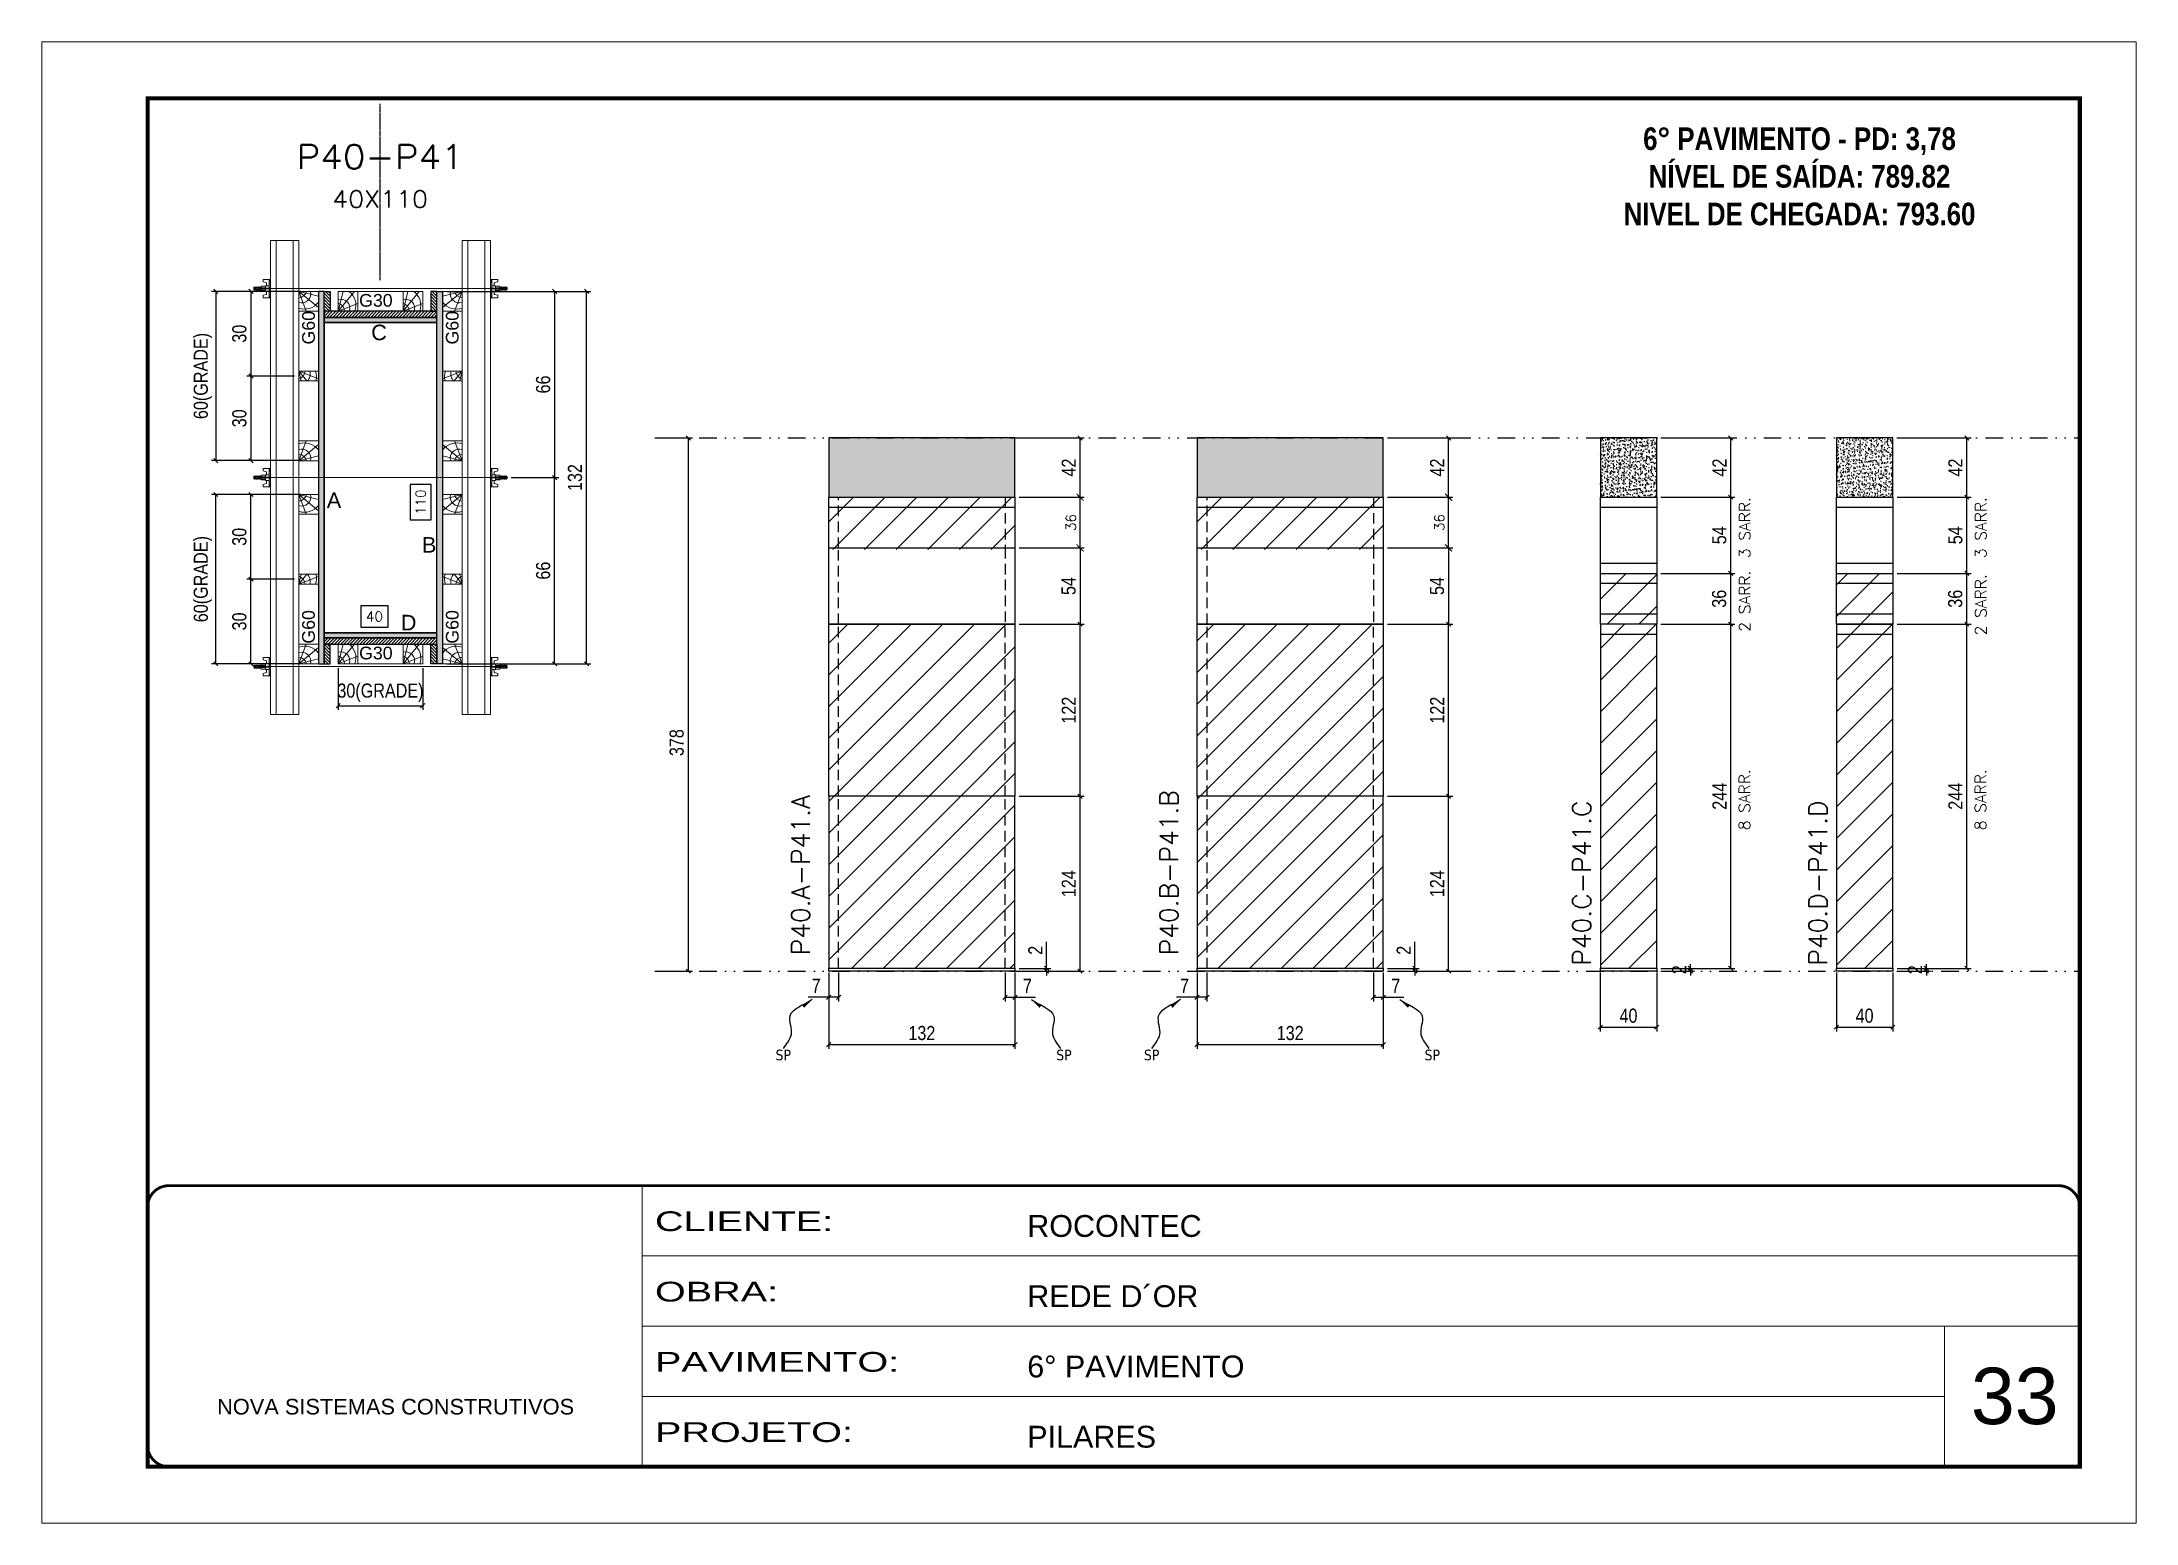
# Model space of a CAD drawing. Extents: x 28748 to 35002, y 14885 to 43501.
# Drawn here: x 28748 to 30233, y 33262 to 34312 of the extents above; entities that cross this region are included whole.
import ezdxf
from ezdxf.enums import TextEntityAlignment as Align

# ---------------------------------------------------------------- set-up
doc = ezdxf.new("R2010")
doc.units = 0
for name, pattern in [('CONTINUO', [0]), ('DASHED', [0.75, 0.5, -0.25]), ('DIVIDE2', [0.625, 0.25, -0.125, 0, -0.125, 0, -0.125]), ('HIDDEN', [0.375, 0.25, -0.125])]:
    doc.linetypes.add(name, pattern=pattern)
for name, color, linetype, lineweight in [('CARIMBO', 255, 'Continuous', 9), ('Folhas', 255, 'Continuous', 9), ('Hachura', 251, 'Continuous', 9), ('Madeira', 126, 'Continuous', 18), ('Perfil Metálico', 224, 'Continuous', 18), ('SARRAFO DE PRESSAO', 251, 'DASHED', 9), ('Texto Seção', 7, 'Continuous', 15)]:
    doc.layers.add(name, color=color, linetype=linetype, lineweight=lineweight)
for name, color, linetype in [('CHAPA', 1, 'Continuous'), ('COTA', 241, 'Continuous'), ('MEIO_PONT', 93, 'Continuous'), ('NOMENCLATURA', 7, 'Continuous'), ('Nível', 160, 'Continuous'), ('Painéis', 200, 'Continuous'), ('SARR_2.2x7', 40, 'Continuous'), ('SARRAFO', 251, 'Continuous'), ('Sarrafo de Pressão', 42, 'HIDDEN'), ('texto', 7, 'Continuous'), ('Texto de Titulo', 7, 'Continuous'), ('Texto Qtd Sarr', 242, 'Continuous'), ('TEXTO_GERAL', 7, 'Continuous')]:
    doc.layers.add(name, color=color, linetype=linetype)
doc.styles.add('ARIAL', font='arial.ttf')
doc.styles.add('COTA TECNICA', font='techl___.ttf', dxfattribs={"height": 10})
doc.styles.add('COTA TECNICA 2X', font='techl___.ttf', dxfattribs={"height": 10})
doc.styles.add('COTA TECNICA-50', font='techl___.ttf', dxfattribs={"height": 10})
doc.styles.add('REGUA-120', font='ROMANS.shx', dxfattribs={"height": 15})
doc.styles.add('ROMANC', font='techb___.ttf', dxfattribs={"height": 2.5})
doc.styles.add('ROMANS', font='romans.shx')
doc.styles.add('SANSSERIF', font='sas_____.pfb')
doc.styles.get("Standard").update_dxf_attribs({"font": 'arial.ttf'})
doc.styles.add('Tecnologia', font='')
doc.styles.get('Tecnologia').set_extended_font_data('Forgotten Futurist')
doc.dimstyles.new('COTA PAINEL-50', dxfattribs={"dimtxt": 10, "dimasz": 3, "dimexe": 3, "dimexo": 3, "dimgap": 3, "dimtad": 1, "dimdec": 1, "dimzin": 12, "dimdsep": 46, "dimtxsty": 'COTA TECNICA-50', "dimblk1": 'OBLIQUE', "dimblk2": 'OBLIQUE', "dimsah": 1, "dimcen": 0.9, "dimclrd": 4, "dimclre": 4, "dimclrt": 240, "dimadec": 1, "dimazin": 3, "dimtfac": 1, "dimtdec": 1, "dimtmove": 0, "dimatfit": 3, "dimfxl": 1, "dimtolj": 1, "dimtzin": 12, "dimarcsym": 0})
doc.dimstyles.new('Cota Paínel', dxfattribs={"dimtxt": 7, "dimasz": 5, "dimexe": 3, "dimexo": 3, "dimgap": 3, "dimtad": 1, "dimdec": 1, "dimzin": 12, "dimdsep": 46, "dimtxsty": 'ROMANS', "dimblk": 'ARCHTICK', "dimcen": 0, "dimclrd": 4, "dimclre": 4, "dimclrt": 1, "dimadec": 1, "dimazin": 3, "dimtfac": 1, "dimtdec": 1, "dimtmove": 0, "dimatfit": 3, "dimldrblk": 'OBLIQUE', "dimfxl": 1, "dimtolj": 1, "dimtzin": 12, "dimarcsym": 0})
doc.dimstyles.new('PAINEL', dxfattribs={"dimtxt": 10, "dimasz": 3, "dimexe": 3, "dimexo": 3, "dimgap": 3, "dimtad": 1, "dimdec": 1, "dimzin": 12, "dimdsep": 46, "dimtxsty": 'COTA TECNICA', "dimblk1": 'OBLIQUE', "dimblk2": 'OBLIQUE', "dimsah": 1, "dimcen": 0.9, "dimclrd": 4, "dimclre": 4, "dimclrt": 240, "dimadec": 1, "dimazin": 3, "dimtfac": 1, "dimtdec": 1, "dimtmove": 0, "dimatfit": 3, "dimfxl": 1, "dimtolj": 1, "dimtzin": 12, "dimarcsym": 0})
doc.dimstyles.new('SECAO PILAR', dxfattribs={"dimtxt": 10, "dimasz": 3, "dimexe": 3, "dimexo": 3, "dimgap": 3, "dimtad": 1, "dimdec": 1, "dimlfac": 0.5, "dimzin": 12, "dimdsep": 46, "dimtxsty": 'COTA TECNICA 2X', "dimblk1": 'OBLIQUE', "dimblk2": 'OBLIQUE', "dimsah": 1, "dimcen": 0.9, "dimclrd": 256, "dimclre": 256, "dimclrt": 256, "dimadec": 1, "dimazin": 3, "dimtfac": 1, "dimtdec": 1, "dimtmove": 0, "dimatfit": 3, "dimfxl": 1, "dimtolj": 1, "dimtzin": 12, "dimarcsym": 0})
doc.dimstyles.new('SECÇÃO 2', dxfattribs={"dimtxt": 7, "dimasz": 6, "dimexe": 0.18, "dimexo": 2, "dimgap": -4, "dimtad": 3, "dimdec": 1, "dimlfac": 0.5, "dimzin": 12, "dimdsep": 46, "dimtxsty": 'ROMANS', "dimblk": 'ARCHTICK', "dimcen": 0.09, "dimse1": 1, "dimse2": 1, "dimsd1": 1, "dimsd2": 1, "dimclrd": 180, "dimclre": 5, "dimclrt": 1, "dimadec": 0, "dimazin": 3, "dimtfac": 1, "dimtdec": 1, "dimtofl": 0, "dimtmove": 0, "dimatfit": 3, "dimldrblk": 'ARCHTICK', "dimfxl": 1, "dimtolj": 1, "dimtzin": 0, "dimarcsym": 0})
doc.dimstyles.get("Standard").update_dxf_attribs({"dimtxt": 0.18, "dimasz": 0.18, "dimexe": 0.18, "dimexo": 0.0625, "dimgap": 0.09, "dimtad": 0, "dimtih": 1, "dimtoh": 1, "dimdec": 4, "dimzin": 0, "dimdsep": 46, "dimtxsty": 'Standard', "dimcen": 0.09, "dimadec": 0, "dimazin": 0, "dimtfac": 1, "dimtdec": 4, "dimtofl": 0, "dimtmove": 0, "dimatfit": 3, "dimfxl": 1, "dimtolj": 1, "dimtzin": 0, "dimarcsym": 0})
pattern_1 = [(45, (-103497.564, 1369.089), (-11.2253202, 11.2253202), [])]
pattern_2 = [(45, (-103552.217, 1369.089), (-11.2253202, 11.2253202), [])]

msp = doc.modelspace()

# ---------------------------------------------------------------- texts
at = {"layer": 'CARIMBO', "style": 'ARIAL'}
msp.add_text('33', height=40, dxfattribs=at).set_placement((30116.2, 33332.29))
at = {"layer": 'NOMENCLATURA', "color": 2, "insert": (29994.67, 34278.2), "char_height": 16, "attachment_point": 2, "style": 'ROMANC'}
msp.add_mtext_dynamic_manual_height_columns('\\P6° PAVIMENTO - PD: 3,78\\PNÍVEL DE SAÍDA: 789.82\\PNIVEL DE CHEGADA: 793.60', width=300.2766, gutter_width=1, heights=[0], dxfattribs=at)
at = {"layer": 'texto', "color": 0, "char_height": 7.5, "attachment_point": 5}
for insert in [(29274.05, 33593.94), (29473.07, 33593.94), (29535.27, 33593.94), (29734.29, 33593.94)]:
    msp.add_mtext('{\\fTahoma|b0|i0|c0|p34;\\C4;SP}', dxfattribs=dict(at, insert=insert))
at = {"layer": 'Texto Seção', "color": 0, "linetype": 'Continuous', "style": 'SANSSERIF'}
for p in [(28937.39, 34097.66), (29039.33, 34097.66), (28937.39, 33885.58), (29039.33, 33885.58)]:
    msp.add_text('G60', height=9, rotation=90, dxfattribs=at).set_placement(p, align=Align.MIDDLE_LEFT)
at = {"layer": 'Texto Seção', "linetype": 'Continuous', "style": 'ROMANS'}
for s, p in [('3 SARR.', (29959.76, 33946.2)), ('3 SARR.', (30127.15, 33946.2)), ('2 SARR.', (29959.76, 33894.09)), ('2 SARR.', (30127.15, 33891.5)), ('8 SARR.', (29959.61, 33753.33)), ('8 SARR.', (30127, 33753.33))]:
    msp.add_text(s, height=8, rotation=90, dxfattribs=at).set_placement(p)
at = {"layer": 'Texto Seção', "char_height": 13, "width": 285.3299, "attachment_point": 7, "rotation": 90, "style": 'REGUA-120'}
for s, insert in [('P40.A-P41.A', (29292.83, 33664.68)), ('P40.B-P41.B', (29554.04, 33664.68)), ('P40.C-P41.C', (29846.79, 33657.35)), ('P40.D-P41.D', (30014.18, 33657.35))]:
    msp.add_mtext(s, dxfattribs=dict(at, insert=insert))
at = {"layer": 'TEXTO_GERAL', "style": 'ARIAL'}
for s, p in [('C', (28987.42, 34106.19)), ('A', (28955.47, 33987.26)), ('B', (29022.96, 33955.63)), ('D', (29008.37, 33900.5))]:
    msp.add_text(s, height=11, dxfattribs=at).set_placement(p, align=Align.MIDDLE_CENTER)
at = {"layer": 'TEXTO_GERAL', "color": 0, "linetype": 'Continuous', "char_height": 9, "width": 285.3299, "attachment_point": 7, "style": 'SANSSERIF'}
for insert in [(28973.28, 34124.31), (28973.28, 33874.31)]:
    msp.add_mtext('G30', dxfattribs=dict(at, insert=insert))

# ---------------------------------------------------------------- blocks, each defined once
blk = doc.blocks.new('9999999999')
at = {"color": 30, "linetype": 'CONTINUO'}
for p, q in [((98564.6, 34230.2), (98564.6, 34429.4)), ((98564.6, 34379.6), (99584, 34379.6)), ((98564.6, 34329.8), (99488, 34329.8)), ((99584, 34329.8), (99488, 34329.8)), ((99488, 34329.8), (99488, 34230.2)), ((98564.6, 34280), (99488, 34280))]:
    blk.add_line(p, q, dxfattribs=at)
at = {"color": 30, "linetype": 'CONTINUO', "const_width": 2}
blk.add_lwpolyline([(99584, 34230.2), (99584, 34414.4, 0.414214), (99569, 34429.4), (98229, 34429.4, 0.414214), (98214, 34414.4), (98214, 34245.2, 0.414214), (98229, 34230.2), (99584, 34230.2)], format="xyb", dxfattribs=at)
at = {"layer": 'Folhas'}
blk.add_lwpolyline([(98139, 34190.2), (99624, 34190.2), (99624, 35240.2), (98139, 35240.2)], close=True, dxfattribs=at)
at = {"layer": 'Folhas', "color": 30, "const_width": 3}
blk.add_lwpolyline([(98214, 34230.2), (99584, 34230.2), (99584, 35200.2), (98214, 35200.2)], close=True, dxfattribs=at)
at = {"color": 7, "linetype": 'Continuous', "ltscale": 5, "style": 'ARIAL'}
for s, height, p in [('ROCONTEC', 15.48, (98837.7, 34393.1)), ('REDE D´OR', 15.48, (98837.7, 34343.3)), ('6° PAVIMENTO', 15.483, (98837.7, 34293.5)), ('NOVA SISTEMAS CONSTRUTIVOS', 11.059, (98263.2, 34267.2)), ('PILARES', 15.48, (98837.7, 34243.7))]:
    blk.add_text(s, height=height, dxfattribs=at).set_placement(p)
at = {"layer": 'Folhas', "color": 7, "style": 'Tecnologia', "width": 1.5}
for s, p in [('CLIENTE:', (98573.7, 34397.2)), ('OBRA:', (98573.7, 34347.3)), ('PAVIMENTO:', (98573.7, 34297.5)), ('PROJETO:', (98573.7, 34247.7))]:
    blk.add_text(s, height=14, dxfattribs=at).set_placement(p)
blk = doc.blocks.new('_Oblique')
at = {"color": 0, "linetype": 'ByBlock', "lineweight": -2}
blk.add_line((-0.5, -0.5), (0.5, 0.5), dxfattribs=at)
blk = doc.blocks.new('*D1693')
at = {"layer": 'COTA', "color": 4, "linetype": 'ByBlock', "lineweight": -2, "transparency": 16777216}
for p, q in [((29186, 34031.4), (29209.7, 34031.4)), ((29206.7, 34031.4), (29206.7, 33653.4)), ((29186, 33653.4), (29209.7, 33653.4))]:
    blk.add_line(p, q, dxfattribs=at)
at = {"layer": 'Defpoints', "color": 0, "linetype": 'ByBlock', "transparency": 16777216}
for p in [(29183, 34031.4), (29183, 33653.4), (29206.7, 33653.4)]:
    blk.add_point(p, dxfattribs=at)
at = {"layer": 'COTA', "color": 4, "linetype": 'ByBlock', "lineweight": -2, "transparency": 16777216, "xscale": 3, "yscale": 3, "zscale": 3}
for p, rotation in [((29206.7, 34031.4), 90), ((29206.7, 33653.4), 270)]:
    blk.add_blockref('_Oblique', p, dxfattribs=dict(at, rotation=rotation))
at = {"layer": 'COTA', "color": 240, "linetype": 'ByBlock', "transparency": 16777216, "insert": (29198.5, 33815.4), "char_height": 10, "attachment_point": 5, "rotation": 90, "style": 'COTA TECNICA'}
blk.add_mtext('\\A1;378', dxfattribs=at)
blk = doc.blocks.new('titulo1')
at = {"layer": 'Defpoints', "color": 252, "linetype": 'HIDDEN', "ltscale": 2}
blk.add_line((0, 0), (0, 125), dxfattribs=at)
at = {"layer": 'Defpoints', "style": 'ROMANS', "oblique": 15}
blk.add_attdef('FOLHA', text='', height=10, dxfattribs=at).set_placement((0, 15.6), align=Align.MIDDLE_CENTER)
at = {"layer": 'Texto Qtd Sarr', "color": 3, "style": 'ROMANS', "oblique": 15}
for tag, height, p in [('TITULO', 17, (0, 71.4)), ('SEÇÃO', 12, (0, 41.5))]:
    blk.add_attdef(tag, text='', height=height, dxfattribs=at).set_placement(p, align=Align.MIDDLE_CENTER)
blk = doc.blocks.new('*D772')
at = {"layer": 'COTA', "color": 180, "lineweight": -2, "transparency": 16777216}
for p, q in [((29024.4, 33998.4), (29009.4, 33998.4)), ((29009.4, 33998.4), (29009.4, 33973.4)), ((29024.4, 33973.4), (29024.4, 33998.4)), ((29009.4, 33973.4), (29024.4, 33973.4))]:
    blk.add_line(p, q, dxfattribs=at)
at = {"layer": 'Defpoints', "color": 0, "transparency": 16777216}
for p in [(29028.4, 34113.3), (29028.4, 34113.3), (29028.4, 33893.3)]:
    blk.add_point(p, dxfattribs=at)
at = {"layer": 'COTA', "color": 1, "transparency": 16777216, "insert": (29016.9, 33985.9), "char_height": 7, "attachment_point": 5, "rotation": 90, "style": 'ROMANS'}
blk.add_mtext('\\A1;110', dxfattribs=at)
blk = doc.blocks.new('_ArchTick')
at = {"color": 0, "linetype": 'ByBlock', "const_width": 0.15}
blk.add_lwpolyline([(-0.5, -0.5), (0.5, 0.5)], dxfattribs=at)
blk = doc.blocks.new('*D773')
at = {"layer": 'COTA', "lineweight": -2, "transparency": 16777216}
for p, q in [((29035.4, 34135.3), (29137.6, 34135.3)), ((29134.6, 33871.3), (29134.6, 34135.3)), ((29035.4, 33871.3), (29137.6, 33871.3))]:
    blk.add_line(p, q, dxfattribs=at)
at = {"layer": 'Defpoints', "color": 0, "transparency": 16777216}
for p in [(29032.4, 34135.3), (29134.6, 34135.3), (29032.4, 33871.3)]:
    blk.add_point(p, dxfattribs=at)
at = {"layer": 'COTA', "lineweight": -2, "transparency": 16777216, "xscale": 3, "yscale": 3, "zscale": 3}
for p, rotation in [((29134.6, 34135.3), 90), ((29134.6, 33871.3), 270)]:
    blk.add_blockref('_Oblique', p, dxfattribs=dict(at, rotation=rotation))
at = {"layer": 'COTA', "transparency": 16777216, "insert": (29126.4, 34003.3), "char_height": 10, "attachment_point": 5, "rotation": 90, "style": 'COTA TECNICA 2X'}
blk.add_mtext('\\A1;132', dxfattribs=at)
blk = doc.blocks.new('*D774')
at = {"layer": 'COTA', "lineweight": -2, "transparency": 16777216}
for p, q in [((29081.2, 34003.3), (29114.9, 34003.3)), ((29111.9, 33871.3), (29111.9, 34003.3)), ((29069.4, 33871.3), (29114.9, 33871.3))]:
    blk.add_line(p, q, dxfattribs=at)
at = {"layer": 'Defpoints', "color": 0, "transparency": 16777216}
for p in [(29078.2, 34003.3), (29111.9, 34003.3), (29066.4, 33871.3)]:
    blk.add_point(p, dxfattribs=at)
at = {"layer": 'COTA', "lineweight": -2, "transparency": 16777216, "xscale": 3, "yscale": 3, "zscale": 3}
for p, rotation in [((29111.9, 34003.3), 90), ((29111.9, 33871.3), 270)]:
    blk.add_blockref('_Oblique', p, dxfattribs=dict(at, rotation=rotation))
at = {"layer": 'COTA', "transparency": 16777216, "insert": (29103.8, 33937.3), "char_height": 10, "attachment_point": 5, "rotation": 90, "style": 'COTA TECNICA 2X'}
blk.add_mtext('\\A1;66', dxfattribs=at)
blk = doc.blocks.new('*D775')
at = {"layer": 'COTA', "lineweight": -2, "transparency": 16777216}
for p, q in [((29069.4, 34135.3), (29114.9, 34135.3)), ((29111.9, 34135.3), (29111.9, 34003.3)), ((29081.2, 34003.3), (29114.9, 34003.3))]:
    blk.add_line(p, q, dxfattribs=at)
at = {"layer": 'Defpoints', "color": 0, "transparency": 16777216}
for p in [(29066.4, 34135.3), (29078.2, 34003.3), (29111.9, 34003.3)]:
    blk.add_point(p, dxfattribs=at)
at = {"layer": 'COTA', "lineweight": -2, "transparency": 16777216, "xscale": 3, "yscale": 3, "zscale": 3}
for p, rotation in [((29111.9, 34135.3), 90), ((29111.9, 34003.3), 270)]:
    blk.add_blockref('_Oblique', p, dxfattribs=dict(at, rotation=rotation))
at = {"layer": 'COTA', "transparency": 16777216, "insert": (29103.8, 34069.3), "char_height": 10, "attachment_point": 5, "rotation": 90, "style": 'COTA TECNICA 2X'}
blk.add_mtext('\\A1;66', dxfattribs=at)
blk = doc.blocks.new('*D776')
at = {"layer": 'COTA', "color": 180, "lineweight": -2, "transparency": 16777216}
for p, q in [((28993.9, 33912.3), (28974.6, 33912.3)), ((28974.6, 33912.3), (28974.6, 33897.3)), ((28993.9, 33897.3), (28993.9, 33912.3)), ((28974.6, 33897.3), (28993.9, 33897.3))]:
    blk.add_line(p, q, dxfattribs=at)
at = {"layer": 'Defpoints', "color": 0, "transparency": 16777216}
for p in [(28948.4, 33893.3), (28948.4, 33893.3), (29028.4, 33893.3)]:
    blk.add_point(p, dxfattribs=at)
at = {"layer": 'COTA', "color": 1, "transparency": 16777216, "insert": (28984.2, 33904.8), "char_height": 7, "attachment_point": 5, "style": 'ROMANS'}
blk.add_mtext('\\A1;40', dxfattribs=at)
blk = doc.blocks.new('C')
at = {"layer": 'Hachura', "color": 0}
for p, q in [((0, 3.22), (0, -3.22)), ((0.45, 3.22), (0, 3.22)), ((0.46, 3.16), (0, 3.16)), ((0.46, 3.05), (0, 3.05)), ((0.46, 2.88), (0, 2.88)), ((0, 2.75), (0, -1.16)), ((0.46, 2.65), (0, 2.65)), ((0.46, 2.23), (0, 2.23)), ((0.46, 1.51), (0, 1.51)), ((0.39, 0.49), (0.17, 0.49)), ((0.45, -3.23), (0.45, 3.22)), ((0.45, 3.22), (2.58, 3.22)), ((1.74, 0.97), (0.45, 0.97)), ((1.45, 0.1), (0.45, 0.1)), ((1.35, 1.94), (1.35, 0.96)), ((2.58, 2.39), (1.47, 2.09)), ((1.74, -0.97), (1.74, 0.97)), ((1.74, 0.97), (1.74, 0.84)), ((1.74, 0.97), (1.74, 0.84)), ((1.74, 0.84), (3.35, 0.84)), ((3.35, 0.45), (1.74, 0.45)), ((2.58, 3.22), (2.58, 2.39)), ((3.32, 0.84), (3.32, -0.84)), ((3.35, 0.84), (3.35, -0.84)), ((3.68, 0.45), (3.35, 0.45)), ((3.84, -0.52), (3.35, 0.45)), ((3.35, 0.06), (3.67, -0.57)), ((3.68, 0.45), (4.16, -0.52)), ((3.72, 0.5), (4.25, -0.57)), ((4.37, -0.55), (3.83, 0.53)), ((4.15, 0.45), (3.93, 0.45)), ((4.42, -0.52), (3.93, 0.45)), ((4.15, 0.45), (4.26, 0.45)), ((4.26, 0.45), (4.74, -0.52)), ((4.3, 0.5), (4.83, -0.57)), ((4.95, -0.55), (4.41, 0.53)), ((4.51, 0.45), (4.84, 0.45)), ((5, -0.52), (4.51, 0.45)), ((4.84, 0.45), (5.32, -0.52)), ((4.88, 0.5), (5.41, -0.57)), ((5.53, -0.55), (4.99, 0.53)), ((5.58, -0.52), (5.09, 0.45)), ((5.42, 0.45), (5.09, 0.45)), ((5.58, -0.52), (5.09, 0.45)), ((5.42, 0.45), (5.74, -0.19)), ((5.46, 0.5), (5.74, -0.07)), ((5.74, 0.19), (5.57, 0.53)), ((5.74, 0.32), (5.68, 0.45)), ((5.68, 0.45), (5.74, 0.45)), ((5.74, 0.45), (5.9, 0.29)), ((5.74, 0.45), (5.74, -0.52)), ((5.9, -0.36), (5.9, 0.29)), ((0.45, 0), (0, 0)), ((0.46, -1.52), (0, -1.52)), ((0.46, -2.23), (0, -2.23)), ((0.46, -2.65), (0, -2.65)), ((0.46, -2.88), (0, -2.88)), ((0.46, -3.05), (0, -3.05)), ((0.46, -3.16), (0, -3.16)), ((0, -3.22), (2.57, -3.22)), ((0.08, -0.48), (0.29, -0.48)), ((0.29, -0.48), (0.4, -0.48)), ((0.45, 0), (0.45, -0.97)), ((0.45, -0.16), (1.45, -0.16)), ((0.45, -0.65), (0.45, -0.32)), ((0.45, -3.23), (0.45, -0.65)), ((0.45, -0.97), (1.74, -0.97)), ((1.35, -1.94), (1.35, -0.97)), ((2.58, -2.39), (1.47, -2.1)), ((3.35, -0.32), (1.74, -0.32)), ((3.35, -0.84), (1.74, -0.84)), ((2.58, -3.23), (2.58, -2.39)), ((3.35, -0.07), (3.58, -0.52)), ((3.35, -0.52), (3.58, -0.52)), ((3.84, -0.52), (4.16, -0.52)), ((4.42, -0.52), (4.74, -0.52)), ((4.63, -0.52), (4.74, -0.52)), ((5, -0.52), (5.32, -0.52)), ((5.58, -0.52), (5.74, -0.52)), ((5.74, -0.52), (5.9, -0.36)), ((5.74, -0.52), (5.74, -0.52))]:
    blk.add_line(p, q, dxfattribs=at)
for centre, radius, start, end in [((1.52, 1.94), 0.161, 104.74356, 180), ((1.44, -0.03), 0.129, 272.69497, 87.30503), ((3.81, 0.39), 0.143, 25.56881, 154.43119), ((4.39, 0.39), 0.143, 25.56881, 154.43119), ((4.97, 0.39), 0.143, 25.56881, 154.43119), ((5.55, 0.39), 0.143, 25.56881, 154.43119), ((0.17, -0.37), 0.174, 221.74404, 317.85924), ((1.52, -1.94), 0.161, 180, 255.25644), ((3.71, -0.4), 0.174, 222.14076, 318.25596), ((4.29, -0.4), 0.174, 222.14076, 318.25596), ((4.87, -0.4), 0.174, 222.14076, 318.25596), ((5.45, -0.4), 0.174, 222.14076, 318.25596), ((5.61, -0.4), 0.174, 317.85924, 318.25596)]:
    blk.add_arc(centre, radius, start, end, dxfattribs=at)
blk = doc.blocks.new('PONTALETE')
at = {"layer": 'Madeira'}
for q in [(2.71, 7), (7, 5.76), (7, 1.74)]:
    blk.add_line((0, 0), q, dxfattribs=at)
blk.add_lwpolyline([(0, 0), (7, 0), (7, 7), (0, 7)], close=True, dxfattribs=at)
for centre, radius, start, end in [((2.04, 0.06), 6.23, 37.28179, 109.09128), ((1.09, 0.9), 3.19, 343.60304, 109.98471), ((-0.21, -0.78), 3.09, 14.63219, 86.0383)]:
    blk.add_arc(centre, radius, start, end, dxfattribs=at)
blk = doc.blocks.new('*D777')
at = {"layer": 'COTA', "lineweight": -2, "transparency": 16777216}
for p, q in [((28931.8, 33991.3), (28868.7, 33991.3)), ((28871.7, 33871.3), (28871.7, 33991.3)), ((28931.8, 33871.3), (28868.7, 33871.3))]:
    blk.add_line(p, q, dxfattribs=at)
at = {"layer": 'Defpoints', "color": 0, "transparency": 16777216}
for p in [(28871.7, 33991.3), (28934.8, 33991.3), (28934.8, 33871.3)]:
    blk.add_point(p, dxfattribs=at)
at = {"layer": 'COTA', "lineweight": -2, "transparency": 16777216, "xscale": 3, "yscale": 3, "zscale": 3}
for p, rotation in [((28871.7, 33991.3), 90), ((28871.7, 33871.3), 270)]:
    blk.add_blockref('_Oblique', p, dxfattribs=dict(at, rotation=rotation))
at = {"layer": 'COTA', "transparency": 16777216, "insert": (28862.5, 33931.3), "char_height": 10, "attachment_point": 5, "rotation": 90, "style": 'COTA TECNICA 2X'}
blk.add_mtext('\\A1;60(GRADE)', dxfattribs=at)
blk = doc.blocks.new('*D1694')
at = {"layer": 'COTA', "lineweight": -2, "transparency": 16777216}
for p, q in [((28958.4, 33868.3), (28958.4, 33838.6)), ((29018.4, 33868.3), (29018.4, 33838.6)), ((28958.4, 33841.6), (29018.4, 33841.6))]:
    blk.add_line(p, q, dxfattribs=at)
at = {"layer": 'Defpoints', "color": 0, "transparency": 16777216}
for p in [(28958.4, 33871.3), (29018.4, 33871.3), (29018.4, 33841.6)]:
    blk.add_point(p, dxfattribs=at)
at = {"layer": 'COTA', "lineweight": -2, "transparency": 16777216, "xscale": 3, "yscale": 3, "zscale": 3, "rotation": 180}
blk.add_blockref('_Oblique', (28958.4, 33841.6), dxfattribs=at)
at = {"layer": 'COTA', "lineweight": -2, "transparency": 16777216, "xscale": 3, "yscale": 3, "zscale": 3}
blk.add_blockref('_Oblique', (29018.4, 33841.6), dxfattribs=at)
at = {"layer": 'COTA', "transparency": 16777216, "insert": (28988.4, 33850.8), "char_height": 10, "attachment_point": 5, "style": 'COTA TECNICA 2X'}
blk.add_mtext('\\A1;30(GRADE)', dxfattribs=at)
blk = doc.blocks.new('MEIO PONTALETE')
at = {"layer": 'Madeira'}
for q in [(2.71, 7), (3.5, 2.88), (3.5, 0.87)]:
    blk.add_line((0, 0), q, dxfattribs=at)
blk.add_lwpolyline([(0, 0), (3.5, 0), (3.5, 7), (0, 7)], close=True, dxfattribs=at)
for centre, radius, start, end in [((2.04, 0.06), 6.23, 76.44987, 109.09128), ((1.09, 0.9), 3.19, 40.90626, 109.98471), ((-0.21, -0.78), 3.09, 14.63219, 86.0383)]:
    blk.add_arc(centre, radius, start, end, dxfattribs=at)
blk = doc.blocks.new('*D1677')
at = {"layer": 'COTA', "lineweight": -2, "transparency": 16777216}
for p, q in [((28927.4, 33931.3), (28893.6, 33931.3)), ((28896.6, 33871.3), (28896.6, 33931.3)), ((28927.4, 33871.3), (28893.6, 33871.3))]:
    blk.add_line(p, q, dxfattribs=at)
at = {"layer": 'Defpoints', "color": 0, "transparency": 16777216}
for p in [(28896.6, 33931.3), (28930.4, 33931.3), (28930.4, 33871.3)]:
    blk.add_point(p, dxfattribs=at)
at = {"layer": 'COTA', "lineweight": -2, "transparency": 16777216, "xscale": 3, "yscale": 3, "zscale": 3}
for p, rotation in [((28896.6, 33931.3), 90), ((28896.6, 33871.3), 270)]:
    blk.add_blockref('_Oblique', p, dxfattribs=dict(at, rotation=rotation))
at = {"layer": 'COTA', "transparency": 16777216, "insert": (28888.4, 33901.3), "char_height": 10, "attachment_point": 5, "rotation": 90, "style": 'COTA TECNICA 2X'}
blk.add_mtext('\\A1;30', dxfattribs=at)
blk = doc.blocks.new('*D1678')
at = {"layer": 'COTA', "lineweight": -2, "transparency": 16777216}
for p, q in [((28927.4, 33991.3), (28893.6, 33991.3)), ((28896.6, 33931.3), (28896.6, 33991.3)), ((28927.4, 33931.3), (28893.6, 33931.3))]:
    blk.add_line(p, q, dxfattribs=at)
at = {"layer": 'Defpoints', "color": 0, "transparency": 16777216}
for p in [(28896.6, 33991.3), (28930.4, 33991.3), (28930.4, 33931.3)]:
    blk.add_point(p, dxfattribs=at)
at = {"layer": 'COTA', "lineweight": -2, "transparency": 16777216, "xscale": 3, "yscale": 3, "zscale": 3}
for p, rotation in [((28896.6, 33991.3), 90), ((28896.6, 33931.3), 270)]:
    blk.add_blockref('_Oblique', p, dxfattribs=dict(at, rotation=rotation))
at = {"layer": 'COTA', "transparency": 16777216, "insert": (28888.4, 33961.3), "char_height": 10, "attachment_point": 5, "rotation": 90, "style": 'COTA TECNICA 2X'}
blk.add_mtext('\\A1;30', dxfattribs=at)
blk = doc.blocks.new('*D705')
at = {"layer": 'COTA', "lineweight": -2, "transparency": 16777216}
for p, q in [((28931.8, 34135.3), (28868.7, 34135.3)), ((28871.7, 34135.3), (28871.7, 34015.3)), ((28931.8, 34015.3), (28868.7, 34015.3))]:
    blk.add_line(p, q, dxfattribs=at)
at = {"layer": 'Defpoints', "color": 0, "transparency": 16777216}
for p in [(28934.8, 34135.3), (28871.7, 34015.3), (28934.8, 34015.3)]:
    blk.add_point(p, dxfattribs=at)
at = {"layer": 'COTA', "lineweight": -2, "transparency": 16777216, "xscale": 3, "yscale": 3, "zscale": 3}
for p, rotation in [((28871.7, 34135.3), 90), ((28871.7, 34015.3), 270)]:
    blk.add_blockref('_Oblique', p, dxfattribs=dict(at, rotation=rotation))
at = {"layer": 'COTA', "transparency": 16777216, "insert": (28862.5, 34075.3), "char_height": 10, "attachment_point": 5, "rotation": 90, "style": 'COTA TECNICA 2X'}
blk.add_mtext('\\A1;60(GRADE)', dxfattribs=at)
blk = doc.blocks.new('*D1679')
at = {"layer": 'COTA', "lineweight": -2, "transparency": 16777216}
for p, q in [((28927.4, 34135.3), (28893.6, 34135.3)), ((28896.6, 34135.3), (28896.6, 34075.3)), ((28927.4, 34075.3), (28893.6, 34075.3))]:
    blk.add_line(p, q, dxfattribs=at)
at = {"layer": 'Defpoints', "color": 0, "transparency": 16777216}
for p in [(28930.4, 34135.3), (28896.6, 34075.3), (28930.4, 34075.3)]:
    blk.add_point(p, dxfattribs=at)
at = {"layer": 'COTA', "lineweight": -2, "transparency": 16777216, "xscale": 3, "yscale": 3, "zscale": 3}
for p, rotation in [((28896.6, 34135.3), 90), ((28896.6, 34075.3), 270)]:
    blk.add_blockref('_Oblique', p, dxfattribs=dict(at, rotation=rotation))
at = {"layer": 'COTA', "transparency": 16777216, "insert": (28888.4, 34105.3), "char_height": 10, "attachment_point": 5, "rotation": 90, "style": 'COTA TECNICA 2X'}
blk.add_mtext('\\A1;30', dxfattribs=at)
blk = doc.blocks.new('*D1680')
at = {"layer": 'COTA', "lineweight": -2, "transparency": 16777216}
for p, q in [((28927.4, 34075.3), (28893.6, 34075.3)), ((28896.6, 34075.3), (28896.6, 34015.3)), ((28927.4, 34015.3), (28893.6, 34015.3))]:
    blk.add_line(p, q, dxfattribs=at)
at = {"layer": 'Defpoints', "color": 0, "transparency": 16777216}
for p in [(28930.4, 34075.3), (28896.6, 34015.3), (28930.4, 34015.3)]:
    blk.add_point(p, dxfattribs=at)
at = {"layer": 'COTA', "lineweight": -2, "transparency": 16777216, "xscale": 3, "yscale": 3, "zscale": 3}
for p, rotation in [((28896.6, 34075.3), 90), ((28896.6, 34015.3), 270)]:
    blk.add_blockref('_Oblique', p, dxfattribs=dict(at, rotation=rotation))
at = {"layer": 'COTA', "transparency": 16777216, "insert": (28888.4, 34045.3), "char_height": 10, "attachment_point": 5, "rotation": 90, "style": 'COTA TECNICA 2X'}
blk.add_mtext('\\A1;30', dxfattribs=at)
blk = doc.blocks.new('*D706')
at = {"layer": 'COTA', "color": 4, "lineweight": -2, "transparency": 16777216}
for p, q in [((29896.4, 33899.4), (29948.9, 33899.4)), ((29945.9, 33655.4), (29945.9, 33899.4)), ((29896.4, 33655.4), (29948.9, 33655.4))]:
    blk.add_line(p, q, dxfattribs=at)
at = {"layer": 'Defpoints', "color": 0, "transparency": 16777216}
for p in [(29893.4, 33899.4), (29945.9, 33899.4), (29893.4, 33655.4)]:
    blk.add_point(p, dxfattribs=at)
at = {"layer": 'COTA', "color": 4, "lineweight": -2, "transparency": 16777216, "xscale": 3, "yscale": 3, "zscale": 3}
for p, rotation in [((29945.9, 33899.4), 90), ((29945.9, 33655.4), 270)]:
    blk.add_blockref('_Oblique', p, dxfattribs=dict(at, rotation=rotation))
at = {"layer": 'COTA', "color": 240, "transparency": 16777216, "insert": (29937.9, 33777.4), "char_height": 10, "attachment_point": 5, "rotation": 90, "style": 'COTA TECNICA'}
blk.add_mtext('\\A1;244', dxfattribs=at)
blk = doc.blocks.new('*D707')
at = {"layer": 'COTA', "color": 4, "lineweight": -2, "transparency": 16777216}
for p, q in [((29853.4, 33652.4), (29853.4, 33610.7)), ((29893.4, 33652.4), (29893.4, 33610.7)), ((29853.4, 33613.7), (29893.4, 33613.7))]:
    blk.add_line(p, q, dxfattribs=at)
at = {"layer": 'Defpoints', "color": 0, "transparency": 16777216}
for p in [(29853.4, 33655.4), (29893.4, 33655.4), (29893.4, 33613.7)]:
    blk.add_point(p, dxfattribs=at)
at = {"layer": 'COTA', "color": 4, "lineweight": -2, "transparency": 16777216, "xscale": 3, "yscale": 3, "zscale": 3, "rotation": 180}
blk.add_blockref('_Oblique', (29853.4, 33613.7), dxfattribs=at)
at = {"layer": 'COTA', "color": 4, "lineweight": -2, "transparency": 16777216, "xscale": 3, "yscale": 3, "zscale": 3}
blk.add_blockref('_Oblique', (29893.4, 33613.7), dxfattribs=at)
at = {"layer": 'COTA', "color": 240, "transparency": 16777216, "insert": (29873.4, 33621.8), "char_height": 10, "attachment_point": 5, "style": 'COTA TECNICA'}
blk.add_mtext('\\A1;40', dxfattribs=at)
blk = doc.blocks.new('*D708')
at = {"layer": 'COTA', "color": 4, "lineweight": -2, "transparency": 16777216}
for p, q in [((29896.4, 33655.4), (29920.3, 33655.4)), ((29896.4, 33653.4), (29920.3, 33653.4)), ((29917.3, 33655.4), (29917.3, 33658.4)), ((29917.3, 33653.4), (29917.3, 33655.4)), ((29917.3, 33653.4), (29917.3, 33650.4))]:
    blk.add_line(p, q, dxfattribs=at)
at = {"layer": 'Defpoints', "color": 0, "transparency": 16777216}
for p in [(29893.4, 33655.4), (29893.4, 33653.4), (29917.3, 33655.4)]:
    blk.add_point(p, dxfattribs=at)
at = {"layer": 'COTA', "color": 4, "lineweight": -2, "transparency": 16777216, "xscale": 3, "yscale": 3, "zscale": 3}
for p, rotation in [((29917.3, 33655.4), 270), ((29917.3, 33653.4), 90)]:
    blk.add_blockref('_Oblique', p, dxfattribs=dict(at, rotation=rotation))
at = {"layer": 'COTA', "color": 240, "transparency": 16777216, "insert": (29909.3, 33654.4), "char_height": 10, "attachment_point": 5, "rotation": 90, "style": 'COTA TECNICA-50'}
blk.add_mtext('\\A1;2', dxfattribs=at)
blk = doc.blocks.new('*D709')
at = {"layer": 'COTA', "color": 4, "lineweight": -2, "transparency": 16777216}
for p, q in [((29306.3, 33652.4), (29306.3, 33598.3)), ((29438.3, 33652.4), (29438.3, 33598.3)), ((29306.3, 33601.3), (29438.3, 33601.3))]:
    blk.add_line(p, q, dxfattribs=at)
at = {"layer": 'Defpoints', "color": 0, "transparency": 16777216}
for p in [(29306.3, 33655.4), (29438.3, 33655.4), (29438.3, 33601.3)]:
    blk.add_point(p, dxfattribs=at)
at = {"layer": 'COTA', "color": 4, "lineweight": -2, "transparency": 16777216, "xscale": 3, "yscale": 3, "zscale": 3, "rotation": 180}
blk.add_blockref('_Oblique', (29306.3, 33601.3), dxfattribs=at)
at = {"layer": 'COTA', "color": 4, "lineweight": -2, "transparency": 16777216, "xscale": 3, "yscale": 3, "zscale": 3}
blk.add_blockref('_Oblique', (29438.3, 33601.3), dxfattribs=at)
at = {"layer": 'COTA', "color": 240, "transparency": 16777216, "insert": (29372.3, 33609.5), "char_height": 10, "attachment_point": 5, "style": 'COTA TECNICA'}
blk.add_mtext('\\A1;132', dxfattribs=at)
blk = doc.blocks.new('*D710')
at = {"layer": 'COTA', "color": 4, "lineweight": -2, "transparency": 16777216}
for p, q in [((29441.3, 33777.4), (29487.5, 33777.4)), ((29484.5, 33653.4), (29484.5, 33777.4)), ((29441.3, 33653.4), (29487.5, 33653.4))]:
    blk.add_line(p, q, dxfattribs=at)
at = {"layer": 'Defpoints', "color": 0, "transparency": 16777216}
for p in [(29438.3, 33777.4), (29484.5, 33777.4), (29438.3, 33653.4)]:
    blk.add_point(p, dxfattribs=at)
at = {"layer": 'COTA', "color": 4, "lineweight": -2, "transparency": 16777216, "xscale": 3, "yscale": 3, "zscale": 3}
for p, rotation in [((29484.5, 33777.4), 90), ((29484.5, 33653.4), 270)]:
    blk.add_blockref('_Oblique', p, dxfattribs=dict(at, rotation=rotation))
at = {"layer": 'COTA', "color": 240, "transparency": 16777216, "insert": (29476.5, 33715.4), "char_height": 10, "attachment_point": 5, "rotation": 90, "style": 'COTA TECNICA-50'}
blk.add_mtext('\\A1;124', dxfattribs=at)
blk = doc.blocks.new('*D711')
at = {"layer": 'COTA', "color": 4, "lineweight": -2, "transparency": 16777216}
for p, q in [((29460.8, 33655.4), (29460.8, 33674.2)), ((29441.3, 33655.4), (29463.8, 33655.4)), ((29441.3, 33653.4), (29463.8, 33653.4)), ((29460.8, 33653.4), (29460.8, 33655.4)), ((29460.8, 33653.4), (29460.8, 33650.4))]:
    blk.add_line(p, q, dxfattribs=at)
at = {"layer": 'Defpoints', "color": 0, "transparency": 16777216}
for p in [(29438.3, 33655.4), (29438.3, 33653.4), (29460.8, 33653.4)]:
    blk.add_point(p, dxfattribs=at)
at = {"layer": 'COTA', "color": 4, "lineweight": -2, "transparency": 16777216, "xscale": 3, "yscale": 3, "zscale": 3}
for p, rotation in [((29460.8, 33655.4), 270), ((29460.8, 33653.4), 90)]:
    blk.add_blockref('_Oblique', p, dxfattribs=dict(at, rotation=rotation))
at = {"layer": 'COTA', "color": 240, "transparency": 16777216, "insert": (29452.8, 33668.2), "char_height": 10, "attachment_point": 5, "rotation": 90, "style": 'COTA TECNICA-50'}
blk.add_mtext('\\A1;2', dxfattribs=at)
blk = doc.blocks.new('*D712')
at = {"layer": 'COTA', "color": 4, "linetype": 'ByBlock', "lineweight": -2, "transparency": 16777216}
for p, q in [((29441.3, 33899.4), (29487.5, 33899.4)), ((29484.5, 33777.4), (29484.5, 33899.4)), ((29441.3, 33777.4), (29487.5, 33777.4))]:
    blk.add_line(p, q, dxfattribs=at)
at = {"layer": 'Defpoints', "color": 0, "linetype": 'ByBlock', "transparency": 16777216}
for p in [(29438.3, 33899.4), (29484.5, 33899.4), (29438.3, 33777.4)]:
    blk.add_point(p, dxfattribs=at)
at = {"layer": 'COTA', "color": 4, "linetype": 'ByBlock', "lineweight": -2, "transparency": 16777216, "xscale": 3, "yscale": 3, "zscale": 3}
for p, rotation in [((29484.5, 33899.4), 90), ((29484.5, 33777.4), 270)]:
    blk.add_blockref('_Oblique', p, dxfattribs=dict(at, rotation=rotation))
at = {"layer": 'COTA', "color": 240, "linetype": 'ByBlock', "transparency": 16777216, "insert": (29476.5, 33838.4), "char_height": 10, "attachment_point": 5, "rotation": 90, "style": 'COTA TECNICA'}
blk.add_mtext('\\A1;122', dxfattribs=at)
blk = doc.blocks.new('*D713')
at = {"layer": 'COTA', "color": 4, "lineweight": -2, "transparency": 16777216}
for p, q in [((29306.3, 33650.4), (29306.3, 33631.9)), ((29313.3, 33652.4), (29313.3, 33631.9)), ((29306.3, 33634.9), (29291.6, 33634.9)), ((29313.3, 33634.9), (29306.3, 33634.9))]:
    blk.add_line(p, q, dxfattribs=at)
at = {"layer": 'Defpoints', "color": 0, "transparency": 16777216}
for p in [(29306.3, 33653.4), (29313.3, 33655.4), (29306.3, 33634.9)]:
    blk.add_point(p, dxfattribs=at)
at = {"layer": 'COTA', "color": 4, "lineweight": -2, "transparency": 16777216, "xscale": 3, "yscale": 3, "zscale": 3, "rotation": 180}
blk.add_blockref('_Oblique', (29306.3, 33634.9), dxfattribs=at)
at = {"layer": 'COTA', "color": 4, "lineweight": -2, "transparency": 16777216, "xscale": 3, "yscale": 3, "zscale": 3}
blk.add_blockref('_Oblique', (29313.3, 33634.9), dxfattribs=at)
at = {"layer": 'COTA', "color": 240, "transparency": 16777216, "insert": (29297.4, 33643), "char_height": 10, "attachment_point": 5, "style": 'COTA TECNICA-50'}
blk.add_mtext('\\A1;7', dxfattribs=at)
blk = doc.blocks.new('*D714')
at = {"layer": 'COTA', "color": 4, "lineweight": -2, "transparency": 16777216}
for p, q in [((29431.3, 33652.4), (29431.3, 33631.9)), ((29438.3, 33650.4), (29438.3, 33631.9)), ((29431.3, 33634.9), (29438.3, 33634.9)), ((29438.3, 33634.9), (29453, 33634.9))]:
    blk.add_line(p, q, dxfattribs=at)
at = {"layer": 'Defpoints', "color": 0, "transparency": 16777216}
for p in [(29431.3, 33655.4), (29438.3, 33653.4), (29438.3, 33634.9)]:
    blk.add_point(p, dxfattribs=at)
at = {"layer": 'COTA', "color": 4, "lineweight": -2, "transparency": 16777216, "xscale": 3, "yscale": 3, "zscale": 3, "rotation": 180}
blk.add_blockref('_Oblique', (29431.3, 33634.9), dxfattribs=at)
at = {"layer": 'COTA', "color": 4, "lineweight": -2, "transparency": 16777216, "xscale": 3, "yscale": 3, "zscale": 3}
blk.add_blockref('_Oblique', (29438.3, 33634.9), dxfattribs=at)
at = {"layer": 'COTA', "color": 240, "transparency": 16777216, "insert": (29447.2, 33643), "char_height": 10, "attachment_point": 5, "style": 'COTA TECNICA-50'}
blk.add_mtext('\\A1;7', dxfattribs=at)
blk = doc.blocks.new('*D715')
at = {"layer": 'COTA', "color": 4, "lineweight": -2, "transparency": 16777216}
for p, q in [((29567.5, 33652.4), (29567.5, 33598.3)), ((29699.5, 33652.4), (29699.5, 33598.3)), ((29567.5, 33601.3), (29699.5, 33601.3))]:
    blk.add_line(p, q, dxfattribs=at)
at = {"layer": 'Defpoints', "color": 0, "transparency": 16777216}
for p in [(29567.5, 33655.4), (29699.5, 33655.4), (29699.5, 33601.3)]:
    blk.add_point(p, dxfattribs=at)
at = {"layer": 'COTA', "color": 4, "lineweight": -2, "transparency": 16777216, "xscale": 3, "yscale": 3, "zscale": 3, "rotation": 180}
blk.add_blockref('_Oblique', (29567.5, 33601.3), dxfattribs=at)
at = {"layer": 'COTA', "color": 4, "lineweight": -2, "transparency": 16777216, "xscale": 3, "yscale": 3, "zscale": 3}
blk.add_blockref('_Oblique', (29699.5, 33601.3), dxfattribs=at)
at = {"layer": 'COTA', "color": 240, "transparency": 16777216, "insert": (29633.5, 33609.5), "char_height": 10, "attachment_point": 5, "style": 'COTA TECNICA'}
blk.add_mtext('\\A1;132', dxfattribs=at)
blk = doc.blocks.new('*D716')
at = {"layer": 'COTA', "color": 4, "lineweight": -2, "transparency": 16777216}
for p, q in [((29702.5, 33777.4), (29748.8, 33777.4)), ((29745.8, 33653.4), (29745.8, 33777.4)), ((29702.5, 33653.4), (29748.8, 33653.4))]:
    blk.add_line(p, q, dxfattribs=at)
at = {"layer": 'Defpoints', "color": 0, "transparency": 16777216}
for p in [(29699.5, 33777.4), (29745.8, 33777.4), (29699.5, 33653.4)]:
    blk.add_point(p, dxfattribs=at)
at = {"layer": 'COTA', "color": 4, "lineweight": -2, "transparency": 16777216, "xscale": 3, "yscale": 3, "zscale": 3}
for p, rotation in [((29745.8, 33777.4), 90), ((29745.8, 33653.4), 270)]:
    blk.add_blockref('_Oblique', p, dxfattribs=dict(at, rotation=rotation))
at = {"layer": 'COTA', "color": 240, "transparency": 16777216, "insert": (29737.7, 33715.4), "char_height": 10, "attachment_point": 5, "rotation": 90, "style": 'COTA TECNICA-50'}
blk.add_mtext('\\A1;124', dxfattribs=at)
blk = doc.blocks.new('*D717')
at = {"layer": 'COTA', "color": 4, "lineweight": -2, "transparency": 16777216}
for p, q in [((29722, 33655.4), (29722, 33674.2)), ((29702.5, 33655.4), (29725, 33655.4)), ((29702.5, 33653.4), (29725, 33653.4)), ((29722, 33653.4), (29722, 33655.4)), ((29722, 33653.4), (29722, 33650.4))]:
    blk.add_line(p, q, dxfattribs=at)
at = {"layer": 'Defpoints', "color": 0, "transparency": 16777216}
for p in [(29699.5, 33655.4), (29699.5, 33653.4), (29722, 33653.4)]:
    blk.add_point(p, dxfattribs=at)
at = {"layer": 'COTA', "color": 4, "lineweight": -2, "transparency": 16777216, "xscale": 3, "yscale": 3, "zscale": 3}
for p, rotation in [((29722, 33655.4), 270), ((29722, 33653.4), 90)]:
    blk.add_blockref('_Oblique', p, dxfattribs=dict(at, rotation=rotation))
at = {"layer": 'COTA', "color": 240, "transparency": 16777216, "insert": (29714, 33668.2), "char_height": 10, "attachment_point": 5, "rotation": 90, "style": 'COTA TECNICA-50'}
blk.add_mtext('\\A1;2', dxfattribs=at)
blk = doc.blocks.new('*D718')
at = {"layer": 'COTA', "color": 4, "linetype": 'ByBlock', "lineweight": -2, "transparency": 16777216}
for p, q in [((29702.5, 33899.4), (29748.8, 33899.4)), ((29745.8, 33777.4), (29745.8, 33899.4)), ((29702.5, 33777.4), (29748.8, 33777.4))]:
    blk.add_line(p, q, dxfattribs=at)
at = {"layer": 'Defpoints', "color": 0, "linetype": 'ByBlock', "transparency": 16777216}
for p in [(29699.5, 33899.4), (29745.8, 33899.4), (29699.5, 33777.4)]:
    blk.add_point(p, dxfattribs=at)
at = {"layer": 'COTA', "color": 4, "linetype": 'ByBlock', "lineweight": -2, "transparency": 16777216, "xscale": 3, "yscale": 3, "zscale": 3}
for p, rotation in [((29745.8, 33899.4), 90), ((29745.8, 33777.4), 270)]:
    blk.add_blockref('_Oblique', p, dxfattribs=dict(at, rotation=rotation))
at = {"layer": 'COTA', "color": 240, "linetype": 'ByBlock', "transparency": 16777216, "insert": (29737.7, 33838.4), "char_height": 10, "attachment_point": 5, "rotation": 90, "style": 'COTA TECNICA'}
blk.add_mtext('\\A1;122', dxfattribs=at)
blk = doc.blocks.new('*D719')
at = {"layer": 'COTA', "color": 4, "lineweight": -2, "transparency": 16777216}
for p, q in [((29567.5, 33650.4), (29567.5, 33631.9)), ((29574.5, 33652.4), (29574.5, 33631.9)), ((29567.5, 33634.9), (29552.8, 33634.9)), ((29574.5, 33634.9), (29567.5, 33634.9))]:
    blk.add_line(p, q, dxfattribs=at)
at = {"layer": 'Defpoints', "color": 0, "transparency": 16777216}
for p in [(29567.5, 33653.4), (29574.5, 33655.4), (29567.5, 33634.9)]:
    blk.add_point(p, dxfattribs=at)
at = {"layer": 'COTA', "color": 4, "lineweight": -2, "transparency": 16777216, "xscale": 3, "yscale": 3, "zscale": 3, "rotation": 180}
blk.add_blockref('_Oblique', (29567.5, 33634.9), dxfattribs=at)
at = {"layer": 'COTA', "color": 4, "lineweight": -2, "transparency": 16777216, "xscale": 3, "yscale": 3, "zscale": 3}
blk.add_blockref('_Oblique', (29574.5, 33634.9), dxfattribs=at)
at = {"layer": 'COTA', "color": 240, "transparency": 16777216, "insert": (29558.6, 33643), "char_height": 10, "attachment_point": 5, "style": 'COTA TECNICA-50'}
blk.add_mtext('\\A1;7', dxfattribs=at)
blk = doc.blocks.new('*D720')
at = {"layer": 'COTA', "color": 4, "lineweight": -2, "transparency": 16777216}
for p, q in [((29692.5, 33652.4), (29692.5, 33631.9)), ((29699.5, 33650.4), (29699.5, 33631.9)), ((29692.5, 33634.9), (29699.5, 33634.9)), ((29699.5, 33634.9), (29714.2, 33634.9))]:
    blk.add_line(p, q, dxfattribs=at)
at = {"layer": 'Defpoints', "color": 0, "transparency": 16777216}
for p in [(29692.5, 33655.4), (29699.5, 33653.4), (29699.5, 33634.9)]:
    blk.add_point(p, dxfattribs=at)
at = {"layer": 'COTA', "color": 4, "lineweight": -2, "transparency": 16777216, "xscale": 3, "yscale": 3, "zscale": 3, "rotation": 180}
blk.add_blockref('_Oblique', (29692.5, 33634.9), dxfattribs=at)
at = {"layer": 'COTA', "color": 4, "lineweight": -2, "transparency": 16777216, "xscale": 3, "yscale": 3, "zscale": 3}
blk.add_blockref('_Oblique', (29699.5, 33634.9), dxfattribs=at)
at = {"layer": 'COTA', "color": 240, "transparency": 16777216, "insert": (29708.4, 33643), "char_height": 10, "attachment_point": 5, "style": 'COTA TECNICA-50'}
blk.add_mtext('\\A1;7', dxfattribs=at)
blk = doc.blocks.new('*D721')
at = {"layer": 'COTA', "color": 4, "lineweight": -2, "transparency": 16777216}
for p, q in [((30063.8, 33899.4), (30116.3, 33899.4)), ((30113.3, 33655.4), (30113.3, 33899.4)), ((30063.8, 33655.4), (30116.3, 33655.4))]:
    blk.add_line(p, q, dxfattribs=at)
at = {"layer": 'Defpoints', "color": 0, "transparency": 16777216}
for p in [(30060.8, 33899.4), (30113.3, 33899.4), (30060.8, 33655.4)]:
    blk.add_point(p, dxfattribs=at)
at = {"layer": 'COTA', "color": 4, "lineweight": -2, "transparency": 16777216, "xscale": 3, "yscale": 3, "zscale": 3}
for p, rotation in [((30113.3, 33899.4), 90), ((30113.3, 33655.4), 270)]:
    blk.add_blockref('_Oblique', p, dxfattribs=dict(at, rotation=rotation))
at = {"layer": 'COTA', "color": 240, "transparency": 16777216, "insert": (30105.2, 33777.4), "char_height": 10, "attachment_point": 5, "rotation": 90, "style": 'COTA TECNICA'}
blk.add_mtext('\\A1;244', dxfattribs=at)
blk = doc.blocks.new('*D722')
at = {"layer": 'COTA', "color": 4, "lineweight": -2, "transparency": 16777216}
for p, q in [((30020.8, 33652.4), (30020.8, 33610.7)), ((30060.8, 33652.4), (30060.8, 33610.7)), ((30020.8, 33613.7), (30060.8, 33613.7))]:
    blk.add_line(p, q, dxfattribs=at)
at = {"layer": 'Defpoints', "color": 0, "transparency": 16777216}
for p in [(30020.8, 33655.4), (30060.8, 33655.4), (30060.8, 33613.7)]:
    blk.add_point(p, dxfattribs=at)
at = {"layer": 'COTA', "color": 4, "lineweight": -2, "transparency": 16777216, "xscale": 3, "yscale": 3, "zscale": 3, "rotation": 180}
blk.add_blockref('_Oblique', (30020.8, 33613.7), dxfattribs=at)
at = {"layer": 'COTA', "color": 4, "lineweight": -2, "transparency": 16777216, "xscale": 3, "yscale": 3, "zscale": 3}
blk.add_blockref('_Oblique', (30060.8, 33613.7), dxfattribs=at)
at = {"layer": 'COTA', "color": 240, "transparency": 16777216, "insert": (30040.8, 33621.8), "char_height": 10, "attachment_point": 5, "style": 'COTA TECNICA'}
blk.add_mtext('\\A1;40', dxfattribs=at)
blk = doc.blocks.new('*D723')
at = {"layer": 'COTA', "color": 4, "lineweight": -2, "transparency": 16777216}
for p, q in [((30063.8, 33655.4), (30087.6, 33655.4)), ((30063.8, 33653.4), (30087.6, 33653.4)), ((30084.6, 33655.4), (30084.6, 33658.4)), ((30084.6, 33653.4), (30084.6, 33655.4)), ((30084.6, 33653.4), (30084.6, 33650.4))]:
    blk.add_line(p, q, dxfattribs=at)
at = {"layer": 'Defpoints', "color": 0, "transparency": 16777216}
for p in [(30060.8, 33655.4), (30060.8, 33653.4), (30084.6, 33655.4)]:
    blk.add_point(p, dxfattribs=at)
at = {"layer": 'COTA', "color": 4, "lineweight": -2, "transparency": 16777216, "xscale": 3, "yscale": 3, "zscale": 3}
for p, rotation in [((30084.6, 33655.4), 270), ((30084.6, 33653.4), 90)]:
    blk.add_blockref('_Oblique', p, dxfattribs=dict(at, rotation=rotation))
at = {"layer": 'COTA', "color": 240, "transparency": 16777216, "insert": (30076.6, 33654.4), "char_height": 10, "attachment_point": 5, "rotation": 90, "style": 'COTA TECNICA-50'}
blk.add_mtext('\\A1;2', dxfattribs=at)
blk = doc.blocks.new('*D1417')
at = {"layer": 'COTA', "color": 4, "lineweight": -2, "transparency": 16777216}
for p, q in [((29441.3, 34031.4), (29487.5, 34031.4)), ((29484.5, 33989.4), (29484.5, 34031.4)), ((29441.3, 33989.4), (29487.5, 33989.4))]:
    blk.add_line(p, q, dxfattribs=at)
at = {"layer": 'Defpoints', "color": 0, "transparency": 16777216}
for p in [(29438.3, 34031.4), (29484.5, 34031.4), (29438.3, 33989.4)]:
    blk.add_point(p, dxfattribs=at)
at = {"layer": 'COTA', "color": 4, "lineweight": -2, "transparency": 16777216, "xscale": 3, "yscale": 3, "zscale": 3}
for p, rotation in [((29484.5, 34031.4), 90), ((29484.5, 33989.4), 270)]:
    blk.add_blockref('_Oblique', p, dxfattribs=dict(at, rotation=rotation))
at = {"layer": 'COTA', "color": 240, "transparency": 16777216, "insert": (29476.5, 34010.4), "char_height": 10, "attachment_point": 5, "rotation": 90, "style": 'COTA TECNICA'}
blk.add_mtext('\\A1;42', dxfattribs=at)
blk = doc.blocks.new('*D1418')
at = {"layer": 'COTA', "color": 4, "lineweight": -2, "transparency": 16777216}
for p, q in [((29896.4, 34031.4), (29948.9, 34031.4)), ((29945.9, 33989.4), (29945.9, 34031.4)), ((29896.4, 33989.4), (29948.9, 33989.4))]:
    blk.add_line(p, q, dxfattribs=at)
at = {"layer": 'Defpoints', "color": 0, "transparency": 16777216}
for p in [(29893.4, 34031.4), (29945.9, 34031.4), (29893.4, 33989.4)]:
    blk.add_point(p, dxfattribs=at)
at = {"layer": 'COTA', "color": 4, "lineweight": -2, "transparency": 16777216, "xscale": 3, "yscale": 3, "zscale": 3}
for p, rotation in [((29945.9, 34031.4), 90), ((29945.9, 33989.4), 270)]:
    blk.add_blockref('_Oblique', p, dxfattribs=dict(at, rotation=rotation))
at = {"layer": 'COTA', "color": 240, "transparency": 16777216, "insert": (29937.9, 34010.4), "char_height": 10, "attachment_point": 5, "rotation": 90, "style": 'COTA TECNICA'}
blk.add_mtext('\\A1;42', dxfattribs=at)
blk = doc.blocks.new('*D1419')
at = {"layer": 'COTA', "color": 4, "lineweight": -2, "transparency": 16777216}
for p, q in [((29441.3, 33989.4), (29487.5, 33989.4)), ((29484.5, 33953.4), (29484.5, 33989.4)), ((29441.3, 33953.4), (29487.5, 33953.4))]:
    blk.add_line(p, q, dxfattribs=at)
at = {"layer": 'Defpoints', "color": 0, "transparency": 16777216}
for p in [(29438.3, 33989.4), (29484.5, 33989.4), (29438.3, 33953.4)]:
    blk.add_point(p, dxfattribs=at)
at = {"layer": 'COTA', "color": 4, "lineweight": -2, "transparency": 16777216, "xscale": 5, "yscale": 5, "zscale": 5}
for p, rotation in [((29484.5, 33989.4), 90), ((29484.5, 33953.4), 270)]:
    blk.add_blockref('_ArchTick', p, dxfattribs=dict(at, rotation=rotation))
at = {"layer": 'COTA', "color": 1, "transparency": 16777216, "insert": (29478, 33971.4), "char_height": 7, "attachment_point": 5, "rotation": 90, "style": 'ROMANS'}
blk.add_mtext('\\A1;36', dxfattribs=at)
blk = doc.blocks.new('*D1420')
at = {"layer": 'COTA', "color": 4, "lineweight": -2, "transparency": 16777216}
for p, q in [((30063.8, 34031.4), (30116.3, 34031.4)), ((30113.3, 33989.4), (30113.3, 34031.4)), ((30063.8, 33989.4), (30116.3, 33989.4))]:
    blk.add_line(p, q, dxfattribs=at)
at = {"layer": 'Defpoints', "color": 0, "transparency": 16777216}
for p in [(30060.8, 34031.4), (30113.3, 34031.4), (30060.8, 33989.4)]:
    blk.add_point(p, dxfattribs=at)
at = {"layer": 'COTA', "color": 4, "lineweight": -2, "transparency": 16777216, "xscale": 3, "yscale": 3, "zscale": 3}
for p, rotation in [((30113.3, 34031.4), 90), ((30113.3, 33989.4), 270)]:
    blk.add_blockref('_Oblique', p, dxfattribs=dict(at, rotation=rotation))
at = {"layer": 'COTA', "color": 240, "transparency": 16777216, "insert": (30105.2, 34010.4), "char_height": 10, "attachment_point": 5, "rotation": 90, "style": 'COTA TECNICA'}
blk.add_mtext('\\A1;42', dxfattribs=at)
blk = doc.blocks.new('*D1421')
at = {"layer": 'COTA', "color": 4, "lineweight": -2, "transparency": 16777216}
for p, q in [((29702.5, 34031.4), (29748.8, 34031.4)), ((29745.8, 33989.4), (29745.8, 34031.4)), ((29702.5, 33989.4), (29748.8, 33989.4))]:
    blk.add_line(p, q, dxfattribs=at)
at = {"layer": 'Defpoints', "color": 0, "transparency": 16777216}
for p in [(29699.5, 34031.4), (29745.8, 34031.4), (29699.5, 33989.4)]:
    blk.add_point(p, dxfattribs=at)
at = {"layer": 'COTA', "color": 4, "lineweight": -2, "transparency": 16777216, "xscale": 3, "yscale": 3, "zscale": 3}
for p, rotation in [((29745.8, 34031.4), 90), ((29745.8, 33989.4), 270)]:
    blk.add_blockref('_Oblique', p, dxfattribs=dict(at, rotation=rotation))
at = {"layer": 'COTA', "color": 240, "transparency": 16777216, "insert": (29737.7, 34010.4), "char_height": 10, "attachment_point": 5, "rotation": 90, "style": 'COTA TECNICA'}
blk.add_mtext('\\A1;42', dxfattribs=at)
blk = doc.blocks.new('*D1422')
at = {"layer": 'COTA', "color": 4, "lineweight": -2, "transparency": 16777216}
for p, q in [((29702.5, 33989.4), (29748.8, 33989.4)), ((29745.8, 33953.4), (29745.8, 33989.4)), ((29702.5, 33953.4), (29748.8, 33953.4))]:
    blk.add_line(p, q, dxfattribs=at)
at = {"layer": 'Defpoints', "color": 0, "transparency": 16777216}
for p in [(29699.5, 33989.4), (29745.8, 33989.4), (29699.5, 33953.4)]:
    blk.add_point(p, dxfattribs=at)
at = {"layer": 'COTA', "color": 4, "lineweight": -2, "transparency": 16777216, "xscale": 5, "yscale": 5, "zscale": 5}
for p, rotation in [((29745.8, 33989.4), 90), ((29745.8, 33953.4), 270)]:
    blk.add_blockref('_ArchTick', p, dxfattribs=dict(at, rotation=rotation))
at = {"layer": 'COTA', "color": 1, "transparency": 16777216, "insert": (29739.3, 33971.4), "char_height": 7, "attachment_point": 5, "rotation": 90, "style": 'ROMANS'}
blk.add_mtext('\\A1;36', dxfattribs=at)
blk = doc.blocks.new('*D2124')
at = {"layer": 'COTA', "color": 4, "lineweight": -2, "transparency": 16777216}
for p, q in [((29896.4, 33935.4), (29948.9, 33935.4)), ((29945.9, 33899.4), (29945.9, 33935.4)), ((29896.4, 33899.4), (29948.9, 33899.4))]:
    blk.add_line(p, q, dxfattribs=at)
at = {"layer": 'Defpoints', "color": 0, "transparency": 16777216}
for p in [(29893.4, 33935.4), (29945.9, 33935.4), (29893.4, 33899.4)]:
    blk.add_point(p, dxfattribs=at)
at = {"layer": 'COTA', "color": 4, "lineweight": -2, "transparency": 16777216, "xscale": 3, "yscale": 3, "zscale": 3}
for p, rotation in [((29945.9, 33935.4), 90), ((29945.9, 33899.4), 270)]:
    blk.add_blockref('_Oblique', p, dxfattribs=dict(at, rotation=rotation))
at = {"layer": 'COTA', "color": 240, "transparency": 16777216, "insert": (29937.7, 33917.4), "char_height": 10, "attachment_point": 5, "rotation": 90, "style": 'COTA TECNICA-50'}
blk.add_mtext('\\A1;36', dxfattribs=at)
blk = doc.blocks.new('*D2125')
at = {"layer": 'COTA', "color": 4, "lineweight": -2, "transparency": 16777216}
for p, q in [((30063.8, 33935.4), (30116.3, 33935.4)), ((30113.3, 33899.4), (30113.3, 33935.4)), ((30063.8, 33899.4), (30116.3, 33899.4))]:
    blk.add_line(p, q, dxfattribs=at)
at = {"layer": 'Defpoints', "color": 0, "transparency": 16777216}
for p in [(30060.8, 33935.4), (30113.3, 33935.4), (30060.8, 33899.4)]:
    blk.add_point(p, dxfattribs=at)
at = {"layer": 'COTA', "color": 4, "lineweight": -2, "transparency": 16777216, "xscale": 3, "yscale": 3, "zscale": 3}
for p, rotation in [((30113.3, 33935.4), 90), ((30113.3, 33899.4), 270)]:
    blk.add_blockref('_Oblique', p, dxfattribs=dict(at, rotation=rotation))
at = {"layer": 'COTA', "color": 240, "transparency": 16777216, "insert": (30105.1, 33917.4), "char_height": 10, "attachment_point": 5, "rotation": 90, "style": 'COTA TECNICA-50'}
blk.add_mtext('\\A1;36', dxfattribs=at)
blk = doc.blocks.new('*D2366')
at = {"layer": 'COTA', "color": 4, "lineweight": -2, "transparency": 16777216}
for p, q in [((29441.3, 33953.4), (29487.5, 33953.4)), ((29484.5, 33953.4), (29484.5, 33899.4)), ((29441.3, 33899.4), (29487.5, 33899.4))]:
    blk.add_line(p, q, dxfattribs=at)
at = {"layer": 'Defpoints', "color": 0, "transparency": 16777216}
for p in [(29438.3, 33953.4), (29438.3, 33899.4), (29484.5, 33899.4)]:
    blk.add_point(p, dxfattribs=at)
at = {"layer": 'COTA', "color": 4, "lineweight": -2, "transparency": 16777216, "xscale": 3, "yscale": 3, "zscale": 3}
for p, rotation in [((29484.5, 33953.4), 90), ((29484.5, 33899.4), 270)]:
    blk.add_blockref('_Oblique', p, dxfattribs=dict(at, rotation=rotation))
at = {"layer": 'COTA', "color": 240, "transparency": 16777216, "insert": (29476.4, 33926.4), "char_height": 10, "attachment_point": 5, "rotation": 90, "style": 'COTA TECNICA'}
blk.add_mtext('\\A1;54', dxfattribs=at)
blk = doc.blocks.new('*D2367')
at = {"layer": 'COTA', "color": 4, "lineweight": -2, "transparency": 16777216}
for p, q in [((29702.5, 33953.4), (29748.8, 33953.4)), ((29745.8, 33953.4), (29745.8, 33899.4)), ((29702.5, 33899.4), (29748.8, 33899.4))]:
    blk.add_line(p, q, dxfattribs=at)
at = {"layer": 'Defpoints', "color": 0, "transparency": 16777216}
for p in [(29699.5, 33953.4), (29699.5, 33899.4), (29745.8, 33899.4)]:
    blk.add_point(p, dxfattribs=at)
at = {"layer": 'COTA', "color": 4, "lineweight": -2, "transparency": 16777216, "xscale": 3, "yscale": 3, "zscale": 3}
for p, rotation in [((29745.8, 33953.4), 90), ((29745.8, 33899.4), 270)]:
    blk.add_blockref('_Oblique', p, dxfattribs=dict(at, rotation=rotation))
at = {"layer": 'COTA', "color": 240, "transparency": 16777216, "insert": (29737.6, 33926.4), "char_height": 10, "attachment_point": 5, "rotation": 90, "style": 'COTA TECNICA'}
blk.add_mtext('\\A1;54', dxfattribs=at)
blk = doc.blocks.new('*D2368')
at = {"layer": 'COTA', "color": 4, "lineweight": -2, "transparency": 16777216}
for p, q in [((29896.4, 33989.4), (29948.9, 33989.4)), ((29945.9, 33935.4), (29945.9, 33989.4)), ((29896.4, 33935.4), (29948.9, 33935.4))]:
    blk.add_line(p, q, dxfattribs=at)
at = {"layer": 'Defpoints', "color": 0, "transparency": 16777216}
for p in [(29893.4, 33989.4), (29945.9, 33989.4), (29893.4, 33935.4)]:
    blk.add_point(p, dxfattribs=at)
at = {"layer": 'COTA', "color": 4, "lineweight": -2, "transparency": 16777216, "xscale": 3, "yscale": 3, "zscale": 3}
for p, rotation in [((29945.9, 33989.4), 90), ((29945.9, 33935.4), 270)]:
    blk.add_blockref('_Oblique', p, dxfattribs=dict(at, rotation=rotation))
at = {"layer": 'COTA', "color": 240, "transparency": 16777216, "insert": (29937.8, 33962.4), "char_height": 10, "attachment_point": 5, "rotation": 90, "style": 'COTA TECNICA-50'}
blk.add_mtext('\\A1;54', dxfattribs=at)
blk = doc.blocks.new('*D2369')
at = {"layer": 'COTA', "color": 4, "lineweight": -2, "transparency": 16777216}
for p, q in [((30063.8, 33989.4), (30116.3, 33989.4)), ((30113.3, 33935.4), (30113.3, 33989.4)), ((30063.8, 33935.4), (30116.3, 33935.4))]:
    blk.add_line(p, q, dxfattribs=at)
at = {"layer": 'Defpoints', "color": 0, "transparency": 16777216}
for p in [(30060.8, 33989.4), (30113.3, 33989.4), (30060.8, 33935.4)]:
    blk.add_point(p, dxfattribs=at)
at = {"layer": 'COTA', "color": 4, "lineweight": -2, "transparency": 16777216, "xscale": 3, "yscale": 3, "zscale": 3}
for p, rotation in [((30113.3, 33989.4), 90), ((30113.3, 33935.4), 270)]:
    blk.add_blockref('_Oblique', p, dxfattribs=dict(at, rotation=rotation))
at = {"layer": 'COTA', "color": 240, "transparency": 16777216, "insert": (30105.2, 33962.4), "char_height": 10, "attachment_point": 5, "rotation": 90, "style": 'COTA TECNICA-50'}
blk.add_mtext('\\A1;54', dxfattribs=at)

# ---------------------------------------------------------------- dimensions: what is measured, and where the dimension line sits
at = {"layer": 'COTA'}
for base, p1, p2, angle, picture, middle in [((28871.7, 34015.27), (28934.76, 34135.27), (28934.76, 34015.27), 270, '*D705', (28871.7, 34075.27)), ((28871.7, 33991.27), (28934.76, 33871.27), (28934.76, 33991.27), 90, '*D777', (28871.7, 33931.27))]:
    dim = msp.add_linear_dim(base=base, p1=p1, p2=p2, angle=angle, text='<>(GRADE)', dimstyle='SECAO PILAR', dxfattribs=at)
    dim.commit()
    dim.dimension.update_dxf_attribs({"geometry": picture, "text_midpoint": middle, "dimtype": 160})
for base, p1, p2, angle, dimstyle, picture, middle in [((28896.57, 34075.27), (28930.43, 34135.27), (28930.43, 34075.27), 270, 'SECAO PILAR', '*D1679', (28888.35, 34105.27)), ((29134.63, 34135.27), (29032.43, 33871.27), (29032.43, 34135.27), 90, 'SECAO PILAR', '*D773', (29126.41, 34003.27)), ((29111.86, 34003.27), (29066.43, 34135.27), (29078.23, 34003.27), 270, 'SECAO PILAR', '*D775', (29103.75, 34069.27)), ((28896.57, 34015.27), (28930.43, 34075.27), (28930.43, 34015.27), 270, 'SECAO PILAR', '*D1680', (28888.35, 34045.27)), ((28896.57, 33991.27), (28930.43, 33931.27), (28930.43, 33991.27), 90, 'SECAO PILAR', '*D1678', (28888.35, 33961.27)), ((29111.86, 34003.27), (29066.43, 33871.27), (29078.23, 34003.27), 90, 'SECAO PILAR', '*D774', (29103.75, 33937.27)), ((29484.54, 33989.43), (29438.3, 33953.43), (29438.3, 33989.43), 90, 'Cota Paínel', '*D1419', (29478.04, 33971.43)), ((29745.75, 33989.43), (29699.52, 33953.43), (29699.52, 33989.43), 90, 'Cota Paínel', '*D1422', (29739.25, 33971.43)), ((29945.92, 33989.41), (29893.44, 33935.41), (29893.44, 33989.41), 90, 'COTA PAINEL-50', '*D2368', (29937.81, 33962.41)), ((30113.32, 33989.41), (30060.83, 33935.41), (30060.83, 33989.41), 90, 'COTA PAINEL-50', '*D2369', (30105.21, 33962.41)), ((29484.54, 33899.43), (29438.3, 33953.43), (29438.3, 33899.43), 90, 'PAINEL', '*D2366', (29476.43, 33926.43)), ((29745.75, 33899.43), (29699.52, 33953.43), (29699.52, 33899.43), 90, 'PAINEL', '*D2367', (29737.64, 33926.43)), ((28896.57, 33931.27), (28930.43, 33871.27), (28930.43, 33931.27), 90, 'SECAO PILAR', '*D1677', (28888.35, 33901.27)), ((29945.92, 33935.41), (29893.44, 33899.41), (29893.44, 33935.41), 90, 'COTA PAINEL-50', '*D2124', (29937.71, 33917.41)), ((30113.32, 33935.41), (30060.83, 33899.41), (30060.83, 33935.41), 90, 'COTA PAINEL-50', '*D2125', (30105.1, 33917.41)), ((29484.54, 33777.43), (29438.3, 33653.43), (29438.3, 33777.43), 90, 'COTA PAINEL-50', '*D710', (29476.46, 33715.43)), ((29745.75, 33777.43), (29699.52, 33653.43), (29699.52, 33777.43), 90, 'COTA PAINEL-50', '*D716', (29737.68, 33715.43)), ((29306.3, 33634.92), (29313.3, 33655.43), (29306.3, 33653.43), 180, 'COTA PAINEL-50', '*D713', (29297.43, 33642.99)), ((29567.52, 33634.92), (29574.52, 33655.43), (29567.52, 33653.43), 180, 'COTA PAINEL-50', '*D719', (29558.65, 33642.99))]:
    dim = msp.add_linear_dim(base=base, p1=p1, p2=p2, angle=angle, dimstyle=dimstyle, dxfattribs=at)
    dim.commit()
    dim.dimension.update_dxf_attribs({"geometry": picture, "text_midpoint": middle})
for base, p1, p2, angle, dimstyle, picture, middle in [((29028.43, 34113.27), (29028.43, 33893.27), (29028.43, 34113.27), 90, 'SECÇÃO 2', '*D772', (29028.43, 33985.9)), ((28948.43, 33893.27), (29028.43, 33893.27), (28948.43, 33893.27), 180, 'SECÇÃO 2', '*D776', (28984.24, 33893.27)), ((29460.82, 33653.43), (29438.3, 33655.43), (29438.3, 33653.43), 90, 'COTA PAINEL-50', '*D711', (29460.82, 33668.17)), ((29722.04, 33653.43), (29699.52, 33655.43), (29699.52, 33653.43), 90, 'COTA PAINEL-50', '*D717', (29722.04, 33668.17)), ((29917.25, 33655.43), (29893.44, 33653.43), (29893.44, 33655.43), 90, 'COTA PAINEL-50', '*D708', (29917.25, 33654.43)), ((30084.65, 33655.43), (30060.83, 33653.43), (30060.83, 33655.43), 90, 'COTA PAINEL-50', '*D723', (30084.65, 33654.43))]:
    dim = msp.add_linear_dim(base=base, p1=p1, p2=p2, angle=angle, dimstyle=dimstyle, dxfattribs=at)
    dim.commit()
    dim.dimension.update_dxf_attribs({"geometry": picture, "text_midpoint": middle, "dimtype": 160})
at = {"layer": 'COTA', "linetype": 'ByBlock'}
dim = msp.add_linear_dim(base=(29206.72, 33653.43), p1=(29183, 34031.43), p2=(29183, 33653.43), angle=90, dimstyle='PAINEL', dxfattribs=at)
dim.commit()
dim.dimension.update_dxf_attribs({"geometry": '*D1693', "text_midpoint": (29206.72, 33815.43), "dimtype": 160})
at = {"layer": 'COTA'}
for base, p1, p2, picture, middle in [((29484.54, 34031.43), (29438.3, 33989.43), (29438.3, 34031.43), '*D1417', (29476.46, 34010.43)), ((29745.75, 34031.43), (29699.52, 33989.43), (29699.52, 34031.43), '*D1421', (29737.68, 34010.43)), ((29945.92, 34031.43), (29893.44, 33989.41), (29893.44, 34031.43), '*D1418', (29937.85, 34010.42)), ((30113.32, 34031.43), (30060.83, 33989.41), (30060.83, 34031.43), '*D1420', (30105.25, 34010.42)), ((29945.92, 33899.41), (29893.44, 33655.43), (29893.44, 33899.41), '*D706', (29937.85, 33777.42)), ((30113.32, 33899.41), (30060.83, 33655.43), (30060.83, 33899.41), '*D721', (30105.25, 33777.42))]:
    dim = msp.add_linear_dim(base=base, p1=p1, p2=p2, angle=90, dimstyle='PAINEL', override={"dimarcsym": 2}, dxfattribs=at)
    dim.commit()
    dim.dimension.update_dxf_attribs({"geometry": picture, "text_midpoint": middle})
at = {"layer": 'COTA', "linetype": 'ByBlock'}
for base, p1, p2, picture, middle in [((29484.54, 33899.43), (29438.3, 33777.43), (29438.3, 33899.43), '*D712', (29476.48, 33838.43)), ((29745.75, 33899.43), (29699.52, 33777.43), (29699.52, 33899.43), '*D718', (29737.7, 33838.43))]:
    dim = msp.add_linear_dim(base=base, p1=p1, p2=p2, angle=90, dimstyle='PAINEL', dxfattribs=at)
    dim.commit()
    dim.dimension.update_dxf_attribs({"geometry": picture, "text_midpoint": middle})
at = {"layer": 'COTA'}
dim = msp.add_linear_dim(base=(29018.42, 33841.56), p1=(28958.43, 33871.27), p2=(29018.42, 33871.27), text='<>(GRADE)', dimstyle='SECAO PILAR', dxfattribs=at)
dim.commit()
dim.dimension.update_dxf_attribs({"geometry": '*D1694', "text_midpoint": (28988.43, 33841.56), "dimtype": 160})
for base, p1, p2, picture, middle in [((29438.3, 33601.25), (29306.3, 33655.43), (29438.3, 33655.43), '*D709', (29372.3, 33609.47)), ((29699.52, 33601.25), (29567.52, 33655.43), (29699.52, 33655.43), '*D715', (29633.52, 33609.47)), ((29893.44, 33613.7), (29853.44, 33655.43), (29893.44, 33655.43), '*D707', (29873.44, 33621.8)), ((30060.83, 33613.7), (30020.83, 33655.43), (30060.83, 33655.43), '*D722', (30040.83, 33621.8))]:
    dim = msp.add_linear_dim(base=base, p1=p1, p2=p2, dimstyle='PAINEL', override={"dimarcsym": 2}, dxfattribs=at)
    dim.commit()
    dim.dimension.update_dxf_attribs({"geometry": picture, "text_midpoint": middle})
for base, p1, p2, picture, middle in [((29438.3, 33634.92), (29431.3, 33655.43), (29438.3, 33653.43), '*D714', (29447.16, 33642.99)), ((29699.52, 33634.92), (29692.52, 33655.43), (29699.52, 33653.43), '*D720', (29708.38, 33642.99))]:
    dim = msp.add_linear_dim(base=base, p1=p1, p2=p2, dimstyle='COTA PAINEL-50', dxfattribs=at)
    dim.commit()
    dim.dimension.update_dxf_attribs({"geometry": picture, "text_midpoint": middle})

# ---------------------------------------------------------------- hatches: boundary and pattern name
at = {"layer": 'COTA', "linetype": 'ByBlock'}
h = msp.add_hatch(dxfattribs=at)
h.set_pattern_fill('AR-CONC', color=256, scale=0.03)
h.set_pattern_definition([(50, (-101796.7874, 7162.164), (5.46554007, -0.47817257), [0.5715, -6.2865]), (355, (-101796.7874, 7162.164), (-1.05730264, 5.73170536), [0.4572, -5.02921753]), (100.4514447, (-101796.332, 7162.124), (4.40823741, 5.25353256), [0.48570026, -5.34270734]), (46.1842, (-101796.7874, 7163.688), (8.13237123, -1.26126984), [0.85725, -9.42975]), (96.6355576, (-101796.11, 7163.583), (7.122124, 7.42278374), [0.7285507, -8.01406824]), (351.184151, (-101796.787, 7163.688), (7.122124, 7.42278374), [0.685799, -7.54379196]), (21, (-101796.0254, 7163.307), (4.54843174, -3.06795595), [0.5715, -6.2865]), (326, (-101796.0254, 7163.307), (1.85406085, 5.52563898), [0.4572, -5.0292]), (71.451445, (-101795.6464, 7163.0514), (6.40249258, 2.45768307), [0.48570026, -5.34269813]), (37.5, (-101796.7874, 7162.164), (0.092658098, 2.536651166), [0, -4.96824, 0, -5.1054, 0, -5.04825]), (7.5, (-101796.7874, 7162.164), (2.004589875, 3.005417245), [0, -2.91084, 0, -4.85394, 0, -1.92405]), (327.5, (-101798.4867, 7162.164), (4.067717855, -0.17186232), [0, -1.905, 0, -5.9436, 0, -7.8867]), (317.5, (-101799.2487, 7162.164), (4.44387544, 0.76279473), [0, -2.4765, 0, -3.94716, 0, -5.6007])])
h.paths.add_polyline_path([(29306.3, 33989.43), (29438.3, 33989.43), (29438.3, 34031.43), (29306.3, 34031.43)])
h = msp.add_hatch(dxfattribs=at)
h.set_pattern_fill('AR-CONC', color=256, scale=0.03)
h.set_pattern_definition([(50, (-101535.5688, 7162.164), (5.46554007, -0.47817257), [0.5715, -6.2865]), (355, (-101535.569, 7162.164), (-1.05730264, 5.73170536), [0.4572, -5.02921753]), (100.4514447, (-101535.1133, 7162.124), (4.40823741, 5.25353256), [0.48570026, -5.34270734]), (46.1842, (-101535.569, 7163.688), (8.13237123, -1.26126984), [0.85725, -9.42975]), (96.6355576, (-101534.891, 7163.583), (7.122124, 7.42278374), [0.7285507, -8.01406824]), (351.184151, (-101535.569, 7163.688), (7.122124, 7.42278374), [0.685799, -7.54379196]), (21, (-101534.8068, 7163.307), (4.54843174, -3.06795595), [0.5715, -6.2865]), (326, (-101534.807, 7163.307), (1.85406085, 5.52563898), [0.4572, -5.0292]), (71.451445, (-101534.428, 7163.0514), (6.40249258, 2.45768307), [0.48570026, -5.34269813]), (37.5, (-101535.5688, 7162.164), (0.092658098, 2.536651166), [0, -4.96824, 0, -5.1054, 0, -5.04825]), (7.5, (-101535.5688, 7162.164), (2.004589875, 3.005417245), [0, -2.91084, 0, -4.85394, 0, -1.92405]), (327.5, (-101537.268, 7162.164), (4.067717855, -0.17186232), [0, -1.905, 0, -5.9436, 0, -7.8867]), (317.5, (-101538.03, 7162.164), (4.44387544, 0.76279473), [0, -2.4765, 0, -3.94716, 0, -5.6007])])
h.paths.add_polyline_path([(29567.52, 33989.43), (29699.52, 33989.43), (29699.52, 34031.43), (29567.52, 34031.43)])
h = msp.add_hatch(dxfattribs=at)
h.set_pattern_fill('AR-CONC', color=256, scale=0.03)
h.set_pattern_definition([(50, (-101760.5917, 7176.164), (5.46554007, -0.47817257), [0.5715, -6.2865]), (355, (-101760.5917, 7176.164), (-1.05730264, 5.73170536), [0.4572, -5.02921753]), (100.4514447, (-101760.136, 7176.124), (4.40823741, 5.25353256), [0.48570026, -5.34270734]), (46.1842, (-101760.592, 7177.688), (8.13237123, -1.26126984), [0.85725, -9.42975]), (96.6355576, (-101759.914, 7177.583), (7.122124, 7.42278374), [0.7285507, -8.01406824]), (351.184151, (-101760.592, 7177.688), (7.122124, 7.42278374), [0.685799, -7.54379196]), (21, (-101759.8297, 7177.307), (4.54843174, -3.06795595), [0.5715, -6.2865]), (326, (-101759.8297, 7177.307), (1.85406085, 5.52563898), [0.4572, -5.0292]), (71.451445, (-101759.4506, 7177.0514), (6.40249258, 2.45768307), [0.48570026, -5.34269813]), (37.5, (-101760.5917, 7176.164), (0.092658098, 2.536651166), [0, -4.96824, 0, -5.1054, 0, -5.04825]), (7.5, (-101760.5917, 7176.164), (2.004589875, 3.005417245), [0, -2.91084, 0, -4.85394, 0, -1.92405]), (327.5, (-101762.291, 7176.164), (4.067717855, -0.17186232), [0, -1.905, 0, -5.9436, 0, -7.8867]), (317.5, (-101763.053, 7176.164), (4.44387544, 0.76279473), [0, -2.4765, 0, -3.94716, 0, -5.6007])])
h.paths.add_polyline_path([(29853.44, 33989.41), (29893.44, 33989.41), (29893.44, 34031.43), (29853.44, 34031.43)])
h = msp.add_hatch(dxfattribs=at)
h.set_pattern_fill('AR-CONC', color=256, scale=0.03)
h.set_pattern_definition([(50, (-101593.197, 7196.164), (5.46554007, -0.47817257), [0.5715, -6.2865]), (355, (-101593.197, 7196.164), (-1.05730264, 5.73170536), [0.4572, -5.02921753]), (100.4514447, (-101592.7415, 7196.124), (4.40823741, 5.25353256), [0.48570026, -5.34270734]), (46.1842, (-101593.197, 7197.688), (8.13237123, -1.26126984), [0.85725, -9.42975]), (96.6355576, (-101592.519, 7197.583), (7.122124, 7.42278374), [0.7285507, -8.01406824]), (351.184151, (-101593.197, 7197.688), (7.122124, 7.42278374), [0.685799, -7.54379196]), (21, (-101592.435, 7197.307), (4.54843174, -3.06795595), [0.5715, -6.2865]), (326, (-101592.435, 7197.307), (1.85406085, 5.52563898), [0.4572, -5.0292]), (71.451445, (-101592.056, 7197.0514), (6.40249258, 2.45768307), [0.48570026, -5.34269813]), (37.5, (-101593.197, 7196.164), (0.092658098, 2.536651166), [0, -4.96824, 0, -5.1054, 0, -5.04825]), (7.5, (-101593.197, 7196.164), (2.004589875, 3.005417245), [0, -2.91084, 0, -4.85394, 0, -1.92405]), (327.5, (-101594.8962, 7196.164), (4.067717855, -0.17186232), [0, -1.905, 0, -5.9436, 0, -7.8867]), (317.5, (-101595.6582, 7196.164), (4.44387544, 0.76279473), [0, -2.4765, 0, -3.94716, 0, -5.6007])])
h.paths.add_polyline_path([(30020.83, 33989.41), (30060.83, 33989.41), (30060.83, 34031.43), (30020.83, 34031.43)])
at = {"layer": 'Hachura'}
h = msp.add_hatch(color=256, dxfattribs=at)
h.dxf.hatch_style = 1
h.paths.add_polyline_path([(28948.43, 34135.27), (28944.43, 34135.27), (28944.43, 33871.27), (28948.43, 33871.27)])
h = msp.add_hatch(color=256, dxfattribs=at)
h.dxf.hatch_style = 1
h.paths.add_polyline_path([(28948.43, 34135.27), (28944.43, 34135.27), (28944.43, 33871.27), (28948.43, 33871.27)])
h = msp.add_hatch(dxfattribs=at)
h.set_pattern_fill('ANSI31', color=256, scale=0.5, angle=270, style=0)
h.set_pattern_definition([(315, (51877.8342, 24632.315), (1.12253202, 1.12253202), [])])
h.paths.add_polyline_path([(28948.43, 34121.27), (28952.83, 34121.27), (28952.83, 34135.27), (28948.43, 34135.27)])
h = msp.add_hatch(dxfattribs=at)
h.set_pattern_fill('ANSI31', color=256, scale=0.5, angle=270, style=0)
h.set_pattern_definition([(315, (51919.8342, 24632.315), (1.12253202, 1.12253202), [])])
h.paths.add_polyline_path([(29028.43, 34121.27), (29024.03, 34121.27), (29024.03, 34135.27), (29028.43, 34135.27)])
h = msp.add_hatch(color=256, dxfattribs=at)
h.dxf.hatch_style = 1
h.paths.add_polyline_path([(29028.43, 34135.27), (29032.43, 34135.27), (29032.43, 33871.27), (29028.43, 33871.27)])
h = msp.add_hatch(color=256, dxfattribs=at)
h.dxf.hatch_style = 1
h.paths.add_polyline_path([(29028.43, 34135.27), (29032.43, 34135.27), (29032.43, 33871.27), (29028.43, 33871.27)])
h = msp.add_hatch(dxfattribs=at)
h.set_pattern_fill('ANSI31', color=256, scale=0.5, angle=180, style=0)
h.set_pattern_definition([(225, (19854.4742, 11014.2587), (1.12253202, -1.12253202), [])])
h.paths.add_polyline_path([(28948.43, 34116.87), (28948.43, 34121.27), (29028.43, 34121.27), (29028.43, 34116.87)])
h = msp.add_hatch(color=256, dxfattribs=at)
h.dxf.hatch_style = 1
h.paths.add_polyline_path([(29028.43, 34113.27), (29028.43, 34116.87), (28948.43, 34116.87), (28948.43, 34113.27)])
h = msp.add_hatch(color=256, dxfattribs=at)
h.dxf.hatch_style = 1
h.paths.add_polyline_path([(29028.43, 34113.27), (29028.43, 34116.87), (28948.43, 34116.87), (28948.43, 34113.27)])
at = {"layer": 'Hachura', "linetype": 'ByBlock'}
h = msp.add_hatch(dxfattribs=at)
h.set_pattern_fill('ANSI31', color=256, scale=5)
h.set_pattern_definition([(45, (25757.903, 34419.735), (-11.22532, 11.22532), [])])
h.paths.add_polyline_path([(29438.3, 33952.43), (29438.3, 33989.43), (29306.3, 33989.43), (29306.3, 33952.43)])
h = msp.add_hatch(dxfattribs=at)
h.set_pattern_fill('ANSI31', color=256, scale=5)
h.set_pattern_definition([(45, (26019.121, 34419.735), (-11.22532, 11.22532), [])])
h.paths.add_polyline_path([(29699.52, 33952.43), (29699.52, 33989.43), (29567.52, 33989.43), (29567.52, 33952.43)])
at = {"layer": 'Hachura'}
h = msp.add_hatch(dxfattribs=at)
h.set_pattern_fill('ANSI31', color=256, scale=5)
h.paths.add_polyline_path([(29893.44, 33935.41), (29853.44, 33935.41), (29853.44, 33899.41), (29893.44, 33899.41)])
h = msp.add_hatch(dxfattribs=at)
h.set_pattern_fill('ANSI31', color=256, scale=5)
h.paths.add_polyline_path([(30060.83, 33935.41), (30020.83, 33935.41), (30020.83, 33899.41), (30060.83, 33899.41)])
h = msp.add_hatch(color=256, dxfattribs=at)
h.dxf.hatch_style = 1
h.paths.add_polyline_path([(29028.43, 33889.67), (29028.43, 33893.27), (28948.43, 33893.27), (28948.43, 33889.67)])
h = msp.add_hatch(color=256, dxfattribs=at)
h.dxf.hatch_style = 1
h.paths.add_polyline_path([(29028.43, 33889.67), (29028.43, 33893.27), (28948.43, 33893.27), (28948.43, 33889.67)])
h = msp.add_hatch(dxfattribs=at)
h.set_pattern_fill('ANSI31', color=256, scale=0.5, angle=180, style=0)
h.set_pattern_definition([(225, (19824.4742, 10960.2587), (1.12253202, -1.12253202), [])])
h.paths.add_polyline_path([(29028.43, 33889.67), (29028.43, 33885.27), (28948.43, 33885.27), (28948.43, 33889.67)])
at = {"layer": 'Hachura', "linetype": 'ByBlock'}
h = msp.add_hatch(dxfattribs=at)
h.set_pattern_fill('ANSI31', color=256, scale=5)
h.set_pattern_definition(pattern_1)
h.paths.add_polyline_path([(29438.3, 33899.43), (29306.3, 33899.43), (29306.3, 33777.43), (29438.3, 33777.43)])
h = msp.add_hatch(dxfattribs=at)
h.set_pattern_fill('ANSI31', color=256, scale=5)
h.set_pattern_definition(pattern_2)
h.paths.add_polyline_path([(29699.52, 33777.43), (29699.52, 33899.43), (29567.52, 33899.43), (29567.52, 33777.43)])
h = msp.add_hatch(dxfattribs=at)
h.set_pattern_fill('ANSI31', color=256, scale=5)
h.set_pattern_definition([(45, (-103552.843, 1369.089), (-11.2253202, 11.2253202), [])])
h.paths.add_polyline_path([(29893.44, 33899.41), (29853.44, 33899.41), (29853.44, 33655.43), (29893.44, 33655.43)])
h = msp.add_hatch(dxfattribs=at)
h.set_pattern_fill('ANSI31', color=256, scale=5)
h.set_pattern_definition([(45, (-103385.448, 1369.089), (-11.2253202, 11.2253202), [])])
h.paths.add_polyline_path([(30060.83, 33899.41), (30020.83, 33899.41), (30020.83, 33655.43), (30060.83, 33655.43)])
at = {"layer": 'Hachura'}
h = msp.add_hatch(dxfattribs=at)
h.set_pattern_fill('ANSI31', color=256, scale=0.5, angle=270, style=0)
h.set_pattern_definition([(315, (51877.8342, 24747.315), (1.12253202, 1.12253202), [])])
h.paths.add_polyline_path([(28948.43, 33885.27), (28952.83, 33885.27), (28952.83, 33871.27), (28948.43, 33871.27)])
h = msp.add_hatch(dxfattribs=at)
h.set_pattern_fill('ANSI31', color=256, scale=0.5, angle=270, style=0)
h.set_pattern_definition([(315, (51919.8342, 24747.315), (1.12253202, 1.12253202), [])])
h.paths.add_polyline_path([(29028.43, 33885.27), (29024.03, 33885.27), (29024.03, 33871.27), (29028.43, 33871.27)])
at = {"layer": 'Hachura', "linetype": 'ByBlock'}
h = msp.add_hatch(dxfattribs=at)
h.set_pattern_fill('ANSI31', color=256, scale=5)
h.set_pattern_definition(pattern_1)
h.paths.add_polyline_path([(29438.3, 33777.43), (29306.3, 33777.43), (29306.3, 33655.43), (29438.3, 33655.43)])
h = msp.add_hatch(dxfattribs=at)
h.set_pattern_fill('ANSI31', color=256, scale=5)
h.set_pattern_definition(pattern_2)
h.paths.add_polyline_path([(29699.52, 33777.43), (29567.52, 33777.43), (29567.52, 33655.43), (29699.52, 33655.43)])

# ---------------------------------------------------------------- linework, layer by layer
at = {"layer": 'CHAPA'}
for points in [[(28948.43, 34135.27), (28944.43, 34135.27), (28944.43, 33871.27), (28948.43, 33871.27)], [(28948.43, 34135.27), (28944.43, 34135.27), (28944.43, 33871.27), (28948.43, 33871.27)], [(29028.43, 34135.27), (29032.43, 34135.27), (29032.43, 33871.27), (29028.43, 33871.27)], [(29028.43, 34135.27), (29032.43, 34135.27), (29032.43, 33871.27), (29028.43, 33871.27)], [(29028.43, 34113.27), (29028.43, 34116.87), (28948.43, 34116.87), (28948.43, 34113.27)], [(29028.43, 34113.27), (29028.43, 34116.87), (28948.43, 34116.87), (28948.43, 34113.27)], [(29028.43, 33889.67), (29028.43, 33893.27), (28948.43, 33893.27), (28948.43, 33889.67)], [(29028.43, 33889.67), (29028.43, 33893.27), (28948.43, 33893.27), (28948.43, 33889.67)]]:
    msp.add_lwpolyline(points, close=True, dxfattribs=at)
at = {"layer": 'COTA', "linetype": 'ByBlock'}
for points in [[(29306.3, 33989.43), (29438.3, 33989.43), (29438.3, 34031.43), (29306.3, 34031.43)], [(29567.52, 33989.43), (29699.52, 33989.43), (29699.52, 34031.43), (29567.52, 34031.43)], [(29853.44, 33989.41), (29893.44, 33989.41), (29893.44, 34031.43), (29853.44, 34031.43)], [(30020.83, 33989.41), (30060.83, 33989.41), (30060.83, 34031.43), (30020.83, 34031.43)]]:
    msp.add_lwpolyline(points, close=True, dxfattribs=at)
at = {"layer": 'Hachura'}
for p, q in [((29077.23, 34137.27), (28903.43, 34137.28)), ((29077.23, 34003.27), (28903.43, 34003.28)), ((29077.23, 33869.27), (28903.43, 33869.26))]:
    msp.add_line(p, q, dxfattribs=at)
at = {"layer": 'Madeira'}
for points in [[(28944.43, 34135.27), (28930.43, 34135.27), (28930.43, 34015.27), (28944.43, 34015.27)], [(28958.43, 34121.27), (28958.43, 34135.27), (29018.42, 34135.27), (29018.42, 34121.27)], [(29032.43, 34135.27), (29046.43, 34135.27), (29046.43, 34015.27), (29032.43, 34015.27)], [(28944.43, 33871.27), (28930.43, 33871.27), (28930.43, 33991.27), (28944.43, 33991.27)], [(29032.43, 33871.27), (29046.43, 33871.27), (29046.43, 33991.27), (29032.43, 33991.27)], [(28958.43, 33871.27), (28958.43, 33885.27), (29018.42, 33885.27), (29018.42, 33871.27)]]:
    msp.add_lwpolyline(points, close=True, dxfattribs=at)
at = {"layer": 'Nível', "color": 4, "linetype": 'DIVIDE2', "ltscale": 50}
for p, q in [((29183, 34031.43), (30193.34, 34031.43)), ((29183, 33653.43), (30193.34, 33653.43))]:
    msp.add_line(p, q, dxfattribs=at)
at = {"layer": 'Painéis'}
for p, q in [((29306.3, 33989.43), (29438.3, 33989.43)), ((29306.3, 33953.43), (29306.3, 33989.43)), ((29438.3, 33989.43), (29438.3, 33953.43)), ((29567.52, 33989.43), (29699.52, 33989.43)), ((29567.52, 33953.43), (29567.52, 33989.43)), ((29699.52, 33989.43), (29699.52, 33953.43)), ((29853.44, 33989.41), (29893.44, 33989.41)), ((29853.44, 33935.41), (29853.44, 33989.41)), ((29893.44, 33989.41), (29893.44, 33935.41)), ((30020.83, 33989.41), (30060.83, 33989.41)), ((30020.83, 33935.41), (30020.83, 33989.41)), ((30060.83, 33989.41), (30060.83, 33935.41)), ((29306.3, 33953.43), (29438.3, 33953.43)), ((29306.3, 33899.43), (29306.3, 33953.43)), ((29438.3, 33953.43), (29438.3, 33899.43)), ((29567.52, 33953.43), (29699.52, 33953.43)), ((29567.52, 33899.43), (29567.52, 33953.43)), ((29699.52, 33953.43), (29699.52, 33899.43)), ((29853.44, 33935.41), (29893.44, 33935.41)), ((29853.44, 33899.41), (29853.44, 33935.41)), ((29893.44, 33935.41), (29893.44, 33899.41)), ((30020.83, 33935.41), (30060.83, 33935.41)), ((30020.83, 33899.41), (30020.83, 33935.41)), ((30020.83, 33935.41), (30060.83, 33935.41)), ((30060.83, 33935.41), (30060.83, 33899.41)), ((29438.3, 33899.43), (29306.3, 33899.43)), ((29438.3, 33899.43), (29306.3, 33899.43)), ((29699.52, 33899.43), (29567.52, 33899.43)), ((29893.44, 33899.41), (29853.44, 33899.41)), ((30020.83, 33899.41), (30060.83, 33899.41)), ((29853.44, 33655.43), (29893.44, 33655.43)), ((29853.44, 33653.43), (29853.44, 33655.43)), ((29893.44, 33653.43), (29853.44, 33653.43)), ((29893.44, 33655.43), (29893.44, 33653.43)), ((30020.83, 33655.43), (30060.83, 33655.43)), ((30020.83, 33653.43), (30020.83, 33655.43)), ((30060.83, 33653.43), (30020.83, 33653.43)), ((30060.83, 33655.43), (30060.83, 33653.43))]:
    msp.add_line(p, q, dxfattribs=at)
for points in [[(28948.43, 33893.27), (29028.43, 33893.27), (29028.43, 34113.27), (28948.43, 34113.27)], [(29438.3, 33777.43), (29306.3, 33777.43), (29306.3, 33899.43), (29438.3, 33899.43)], [(29699.52, 33777.43), (29567.52, 33777.43), (29567.52, 33899.43), (29699.52, 33899.43)], [(29853.44, 33655.43), (29893.44, 33655.43), (29893.44, 33899.41), (29853.44, 33899.41)], [(30020.83, 33655.43), (30060.83, 33655.43), (30060.83, 33899.41), (30020.83, 33899.41)], [(29306.3, 33655.43), (29438.3, 33655.43), (29438.3, 33777.43), (29306.3, 33777.43)], [(29567.52, 33655.43), (29699.52, 33655.43), (29699.52, 33777.43), (29567.52, 33777.43)], [(29306.3, 33655.43), (29438.3, 33655.43), (29438.3, 33653.43), (29306.3, 33653.43)], [(29567.52, 33655.43), (29699.52, 33655.43), (29699.52, 33653.43), (29567.52, 33653.43)]]:
    msp.add_lwpolyline(points, close=True, dxfattribs=at)
for points in [[(29306.3, 33899.43), (29438.3, 33899.43)], [(29567.52, 33899.43), (29699.52, 33899.43)]]:
    msp.add_lwpolyline(points, dxfattribs=at)
at = {"layer": 'Perfil Metálico'}
for points in [[(28910.43, 34171.27), (28930.43, 34171.27), (28930.43, 33835.27), (28910.43, 33835.27)], [(28926.43, 33835.27), (28914.43, 33835.27), (28914.43, 34171.27), (28926.43, 34171.27)], [(29066.43, 34171.27), (29046.43, 34171.27), (29046.43, 33835.27), (29066.43, 33835.27)], [(29050.43, 33835.27), (29062.43, 33835.27), (29062.43, 34171.27), (29050.43, 34171.27)]]:
    msp.add_lwpolyline(points, close=True, dxfattribs=at)
at = {"layer": 'SARR_2.2x7'}
for p, q in [((29306.3, 33982.43), (29438.3, 33982.43)), ((29567.52, 33982.43), (29699.52, 33982.43)), ((29853.44, 33982.41), (29893.44, 33982.41)), ((30020.83, 33982.41), (30060.83, 33982.41)), ((29893.44, 33942.41), (29853.44, 33942.41)), ((30060.83, 33942.41), (30020.83, 33942.41)), ((29853.44, 33928.41), (29893.44, 33928.41)), ((30020.83, 33928.41), (30060.83, 33928.41)), ((29893.44, 33906.41), (29853.44, 33906.41)), ((30060.83, 33906.41), (30020.83, 33906.41)), ((29853.44, 33892.41), (29893.44, 33892.41)), ((30020.83, 33892.41), (30060.83, 33892.41))]:
    msp.add_line(p, q, dxfattribs=at)
at = {"layer": 'SARRAFO'}
for points in [[(28952.83, 34135.27), (28952.83, 34121.27), (28948.43, 34121.27), (28948.43, 34135.27)], [(29024.03, 34135.27), (29024.03, 34121.27), (29028.43, 34121.27), (29028.43, 34135.27)], [(29028.43, 34121.27), (28948.43, 34121.27), (28948.43, 34116.87), (29028.43, 34116.87)], [(28948.43, 33885.27), (29028.43, 33885.27), (29028.43, 33889.67), (28948.43, 33889.67)], [(28952.83, 33871.27), (28952.83, 33885.27), (28948.43, 33885.27), (28948.43, 33871.27)], [(29024.03, 33871.27), (29024.03, 33885.27), (29028.43, 33885.27), (29028.43, 33871.27)]]:
    msp.add_lwpolyline(points, close=True, dxfattribs=at)
at = {"layer": 'Sarrafo de Pressão', "ltscale": 30}
for p, q in [((29313.3, 33953.43), (29313.3, 33989.43)), ((29431.3, 33989.43), (29431.3, 33953.43)), ((29574.52, 33953.43), (29574.52, 33989.43)), ((29692.52, 33989.43), (29692.52, 33953.43)), ((29313.3, 33899.43), (29313.3, 33953.43)), ((29431.3, 33953.43), (29431.3, 33899.43)), ((29574.52, 33899.43), (29574.52, 33953.43)), ((29692.52, 33953.43), (29692.52, 33899.43)), ((29313.3, 33777.43), (29313.3, 33899.43)), ((29431.3, 33777.43), (29431.3, 33899.43)), ((29574.52, 33777.43), (29574.52, 33899.43)), ((29692.52, 33777.43), (29692.52, 33899.43)), ((29313.3, 33655.43), (29313.3, 33777.43)), ((29431.3, 33655.43), (29431.3, 33777.43)), ((29574.52, 33655.43), (29574.52, 33777.43)), ((29692.52, 33655.43), (29692.52, 33777.43))]:
    msp.add_line(p, q, dxfattribs=at)

# ---------------------------------------------------------------- block references
at = {"layer": 'Hachura', "linetype": 'Continuous', "yscale": 2, "zscale": 2, "rotation": 180}
for p, xscale in [((28910.43, 34137.27), 2), ((29066.43, 34137.27), -2), ((28910.43, 34003.27), 2), ((29066.43, 34003.27), -2)]:
    msp.add_blockref('C', p, dxfattribs=dict(at, xscale=xscale))
at = {"layer": 'Hachura', "linetype": 'Continuous', "yscale": 2, "zscale": 2}
for p, xscale in [((28910.43, 33869.27), -2), ((29066.43, 33869.27), 2)]:
    msp.add_blockref('C', p, dxfattribs=dict(at, xscale=xscale))
at = {"layer": 'Madeira'}
for name, p, xscale, yscale, zscale, rotation in [('PONTALETE', (28930.43, 34135.27), -2, 2, 2, 180), ('PONTALETE', (28930.43, 34135.27), -2, 2, 2, 180), ('PONTALETE', (29046.43, 34135.27), 2, 2, 2, 180), ('PONTALETE', (29046.43, 34135.27), 2, 2, 2, 180), ('MEIO PONTALETE', (28930.43, 34078.77), 1.999999997962732, 1.999999997962732, 1.999999997962732, 270), ('MEIO PONTALETE', (29046.43, 34078.77), -1.999999997962732, 1.999999997962732, 1.999999997962732, 90), ('PONTALETE', (28930.43, 33991.27), -2, 2, 2, 180), ('PONTALETE', (29046.43, 33991.27), 2, 2, 2, 180), ('MEIO PONTALETE', (28930.43, 33927.77), -1.999999997962732, 1.999999997962732, 1.999999997962732, 270), ('MEIO PONTALETE', (29046.43, 33927.77), 1.999999997962732, 1.999999997962732, 1.999999997962732, 90.00000000000001)]:
    msp.add_blockref(name, p, dxfattribs=dict(at, xscale=xscale, yscale=yscale, zscale=zscale, rotation=rotation))
at = {"layer": 'Madeira', "yscale": 2, "zscale": 2}
for p, xscale in [((28930.43, 34015.27), 2), ((29046.43, 34015.27), -2), ((28930.43, 33871.27), 2), ((29046.43, 33871.27), -2)]:
    msp.add_blockref('PONTALETE', p, dxfattribs=dict(at, xscale=xscale))
at = {"layer": 'MEIO_PONT', "xscale": -2, "yscale": 2, "zscale": 2, "rotation": 270}
for p in [(28958.43, 34121.27), (29004.42, 34121.27), (28958.43, 33871.27), (29004.42, 33871.27)]:
    msp.add_blockref('PONTALETE', p, dxfattribs=at)
at = {"layer": 'SARRAFO DE PRESSAO', "color": 6, "linetype": 'ByBlock'}
msp.add_blockref('9999999999', (-69390.64, -928.06), dxfattribs=at)
at = {"layer": 'Texto Seção'}
ref = msp.add_blockref('titulo1', (28988.2, 34143.2), dxfattribs=at)
ref.add_attrib('TITULO', 'P40-P41', dxfattribs={"layer": 'Texto de Titulo', "color": 7, "height": 17, "style": 'ROMANS', "width": 1.1}).set_placement((28988.2, 34230.7), align=Align.MIDDLE_CENTER)
ref.add_attrib('SEÇÃO', '40X110', dxfattribs={"layer": 'Texto de Titulo', "color": 7, "height": 12, "style": 'ROMANS', "width": 1.1}).set_placement((28988.2, 34200.7), align=Align.MIDDLE_CENTER)

msp.set_redraw_order([(e.dxf.handle, doc.entitydb.next_handle()) for e in msp.query("TEXT MTEXT ATTDEF DIMENSION ARC_DIMENSION")])  # texts and dimensions are drawn at this point

# ---------------------------------------------------------------- leaders
at = {"layer": 'COTA', "path_type": 1}
for points in [[(29294.47, 33633.25), (29278.68, 33621.41), (29279.61, 33608.4), (29274.05, 33598.62)], [(29450.13, 33633.25), (29465.91, 33621.41), (29464.99, 33608.4), (29470.54, 33598.62)], [(29555.69, 33633.25), (29539.9, 33621.41), (29540.83, 33608.4), (29535.27, 33598.62)], [(29711.34, 33633.25), (29727.13, 33621.41), (29726.2, 33608.4), (29731.76, 33598.62)]]:
    msp.add_leader(points, dimstyle='Standard', override={"dimasz": 8}, dxfattribs=at)

doc.saveas('drawing.dxf')
